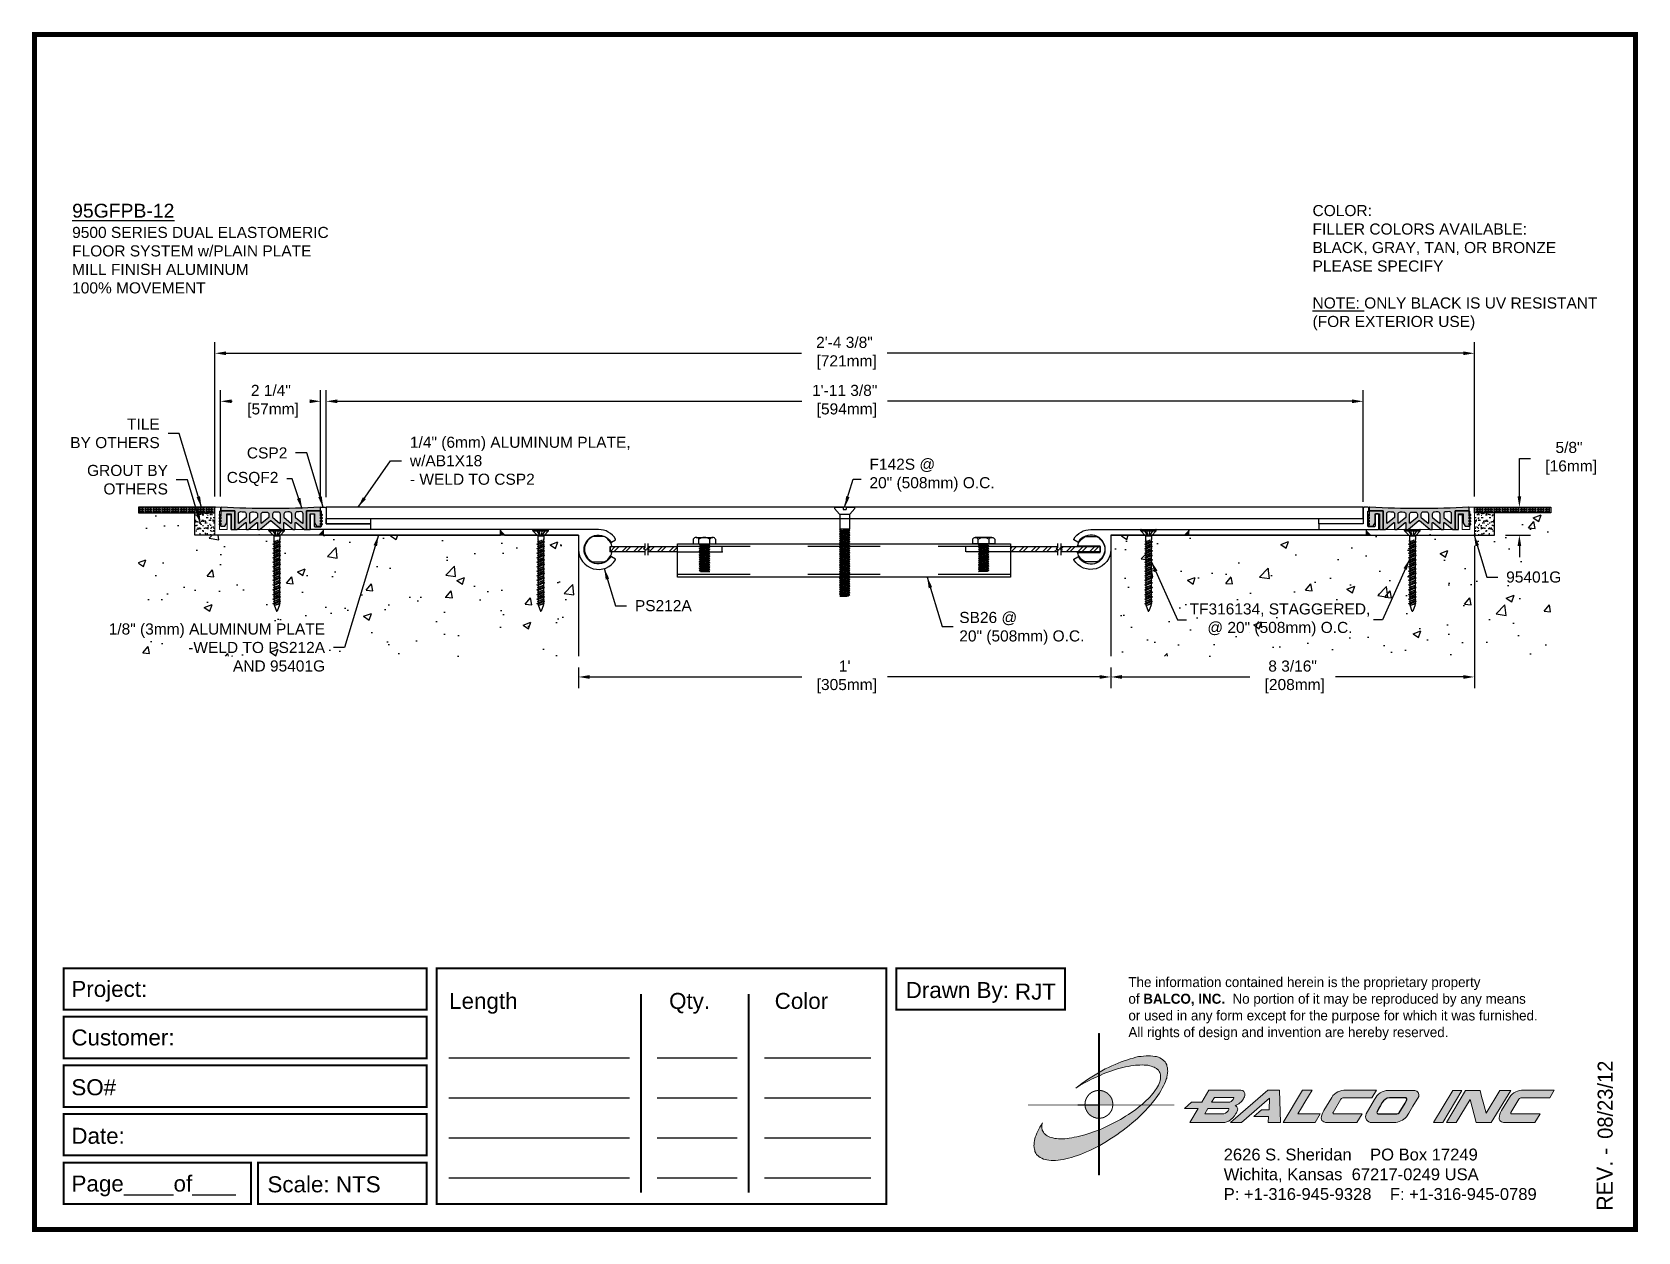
# Paper-space layout 'Layout1' of a CAD drawing. Header units: inches. Extents: x 0 to 10, y 0 to 7.5.
# The model-space entities are those that its viewports show. They can reach past a viewport. Long polylines and large blocks are cut down to what shows.
import ezdxf

# ---------------------------------------------------------------- set-up
doc = ezdxf.new("R2010")
doc.units = ezdxf.units.IN
doc.header["$MEASUREMENT"] = 0
doc.linetypes.add('DASHED', pattern=[0.75, 0.5, -0.25])
doc.linetypes.add('HIDDEN2', pattern=[0.1875, 0.125, -0.0625])
for name, color, linetype in [('anchors', 4, 'Continuous'), ('Border', 7, 'Continuous'), ('conditions', 1, 'Continuous'), ('dimensions', 3, 'Continuous'), ('FILLER', 2, 'Continuous'), ('METALS', 7, 'Continuous'), ('Text', 2, 'Continuous')]:
    doc.layers.add(name, color=color, linetype=linetype)
doc.styles.add('ARIAL', font='arial.ttf')
doc.styles.add('Copyright', font='ERASDEMI.TTF')
doc.dimstyles.new('Arial', dxfattribs={"dimtxt": 0.25, "dimasz": 0.25, "dimexe": 0.25, "dimexo": 0.25, "dimgap": 0.25, "dimtad": 0, "dimtih": 1, "dimtoh": 1, "dimdec": 4, "dimzin": 0, "dimdsep": 46, "dimlunit": 4, "dimtxsty": 'ARIAL', "dimcen": 0.09, "dimadec": 0, "dimazin": 0, "dimtfac": 1, "dimtdec": 4, "dimtofl": 0, "dimtmove": 0, "dimatfit": 3, "dimfxl": 0, "dimfrac": 2, "dimtolj": 1, "dimtzin": 0, "dimarcsym": 0})

psp = doc.layouts.get("Layout1")

# ---------------------------------------------------------------- texts
at = {"insert": (6.828, 1.576), "char_height": 0.0625, "width": 50.295, "attachment_point": 1, "style": 'Copyright'}
psp.add_mtext('The information contained herein is the proprietary property\\Pof {\\fEras Bold ITC|b0|i0|c0|p34;BALCO, INC.}  No portion of it may be reproduced by any means\\Por used in any form except for the purpose for which it was furnished.\\PAll rights of design and invention are hereby reserved.', dxfattribs=at)
at = {"layer": 'Border', "insert": (7.423, 0.505), "char_height": 0.074, "width": 2.3438, "attachment_point": 1, "style": 'ARIAL'}
psp.add_mtext('2626 S. Sheridan    PO Box 17249\\PWichita, Kansas  67217-0249 USA \\PP: +1-316-945-9328    F: +1-316-945-0789', dxfattribs=at)

msp = doc.modelspace()

# ---------------------------------------------------------------- texts
at = {"layer": 'Text', "char_height": 0.25, "attachment_point": 1, "style": 'ARIAL'}
for s, insert, width in [('{\\H1.25x;\\L95GFPB-12\\P}9500 SERIES DUAL ELASTOMERIC\\PFLOOR SYSTEM w/PLAIN PLATE\\PMILL FINISH ALUMINUM\\P100% MOVEMENT', (-8.41967, 8.87155), 7.03125), ('COLOR:{\\L                           }   \\~\\PFILLER COLORS AVAILABLE:\\PBLACK, GRAY, TAN, OR BRONZE\\PPLEASE SPECIFY\\~\\P\\P{\\LNOTE:} ONLY BLACK IS UV RESISTANT\\P(FOR EXTERIOR USE) ', (19.54064, 8.84351), 8.03125)]:
    msp.add_mtext(s, dxfattribs=dict(at, insert=insert, width=width))
at = {"layer": 'Text', "char_height": 0.25, "style": 'ARIAL'}
for s, insert, attachment_point in [('TILE\\PBY OTHERS', (-6.44525, 3.69366), 6), ('1/4" (6mm) ALUMINUM PLATE,\\Pw/AB1X18\\P- WELD TO CSP2', (-0.80578, 3.07621), 4), ('CSP2', (-3.56905, 3.25255), 6), ('GROUT BY\\POTHERS', (-6.25984, 2.64907), 6), ('F142S @\\P20" (508mm) O.C.', (9.55305, 2.75377), 4), ('CSQF2', (-3.771, 2.66706), 6), ('\\A1;95401G', (23.90581, 0.45455), 4), ('PS212A', (4.26584, -0.19068), 4), ('SB26 @\\P20" (508mm) O.C.', (11.57738, -0.70121), 4), ('1/8" (3mm) ALUMINUM PLATE\\P-WELD TO PS212A\\PAND 95401G', (-2.71806, -1.13402), 6)]:
    msp.add_mtext(s, dxfattribs=dict(at, insert=insert, attachment_point=attachment_point))
at = {"layer": 'Text', "insert": (18.80587, -0.50934), "char_height": 0.18, "attachment_point": 5}
msp.add_mtext('{\\fArial|b0|i0|c0|p34;\\H1.3889x;TF316134, STAGGERED,\\P@ 20" (508mm) \\H0.99999x;O.C.}', dxfattribs=at)

# ---------------------------------------------------------------- blocks, each defined once
blk = doc.blocks.new('ACADlogo')
h = blk.add_hatch(color=256)
h.paths.add_polyline_path([(-3.346, 1.223), (-3.351, 1.223), (-3.351, 0.979), (-3.346, 0.982)])
h.paths.add_polyline_path([(-3.346, 0.961), (-3.351, 0.959), (-3.351, 0.868), (-3.346, 0.868)])
h.paths.add_polyline_path([(-3.346, 0.777), (-3.351, 0.777), (-3.351, 0.699), (-3.351, 0.695), (-3.35, 0.695), (-3.346, 0.695)])
h.paths.add_polyline_path([(-3.346, 0.864), (-3.346, 0.868), (-3.35, 0.868), (-3.351, 0.868), (-3.351, 0.777), (-3.346, 0.777), (-3.346, 0.778), (-3.348, 0.778)])
h.paths.add_polyline_path([(-3.346, 0.524), (-3.351, 0.521), (-3.351, 0.342), (-3.346, 0.342)])
h.paths.add_polyline_path([(-3.346, 0.695), (-3.351, 0.695), (-3.351, 0.621), (-3.346, 0.623)])
h.paths.add_polyline_path([(-3.346, 0.623), (-3.351, 0.621), (-3.351, 0.521), (-3.346, 0.524)])
h.paths.add_polyline_path([(-3.346, 0.982), (-3.351, 0.979), (-3.351, 0.959), (-3.346, 0.961)])
h = blk.add_hatch(color=175)
h.paths.add_polyline_path([(-3.518, 0.573), (-3.534, 0.571), (-3.548, 0.569), (-3.562, 0.567), (-3.576, 0.567), (-3.589, 0.566), (-3.602, 0.567), (-3.614, 0.568), (-3.625, 0.569), (-3.636, 0.572), (-3.646, 0.574), (-3.656, 0.577), (-3.664, 0.581), (-3.673, 0.585), (-3.679, 0.589), (-3.685, 0.595), (-3.688, 0.598), (-3.691, 0.6), (-3.695, 0.607), (-3.699, 0.614), (-3.703, 0.621), (-3.704, 0.626), (-3.705, 0.631), (-3.706, 0.637), (-3.706, 0.642), (-3.705, 0.648), (-3.705, 0.653), (-3.703, 0.659), (-3.702, 0.665), (-3.71, 0.652), (-3.717, 0.639), (-3.725, 0.626), (-3.731, 0.613), (-3.737, 0.601), (-3.741, 0.589), (-3.746, 0.577), (-3.749, 0.566), (-3.751, 0.555), (-3.753, 0.544), (-3.754, 0.538), (-3.754, 0.533), (-3.755, 0.523), (-3.754, 0.513), (-3.753, 0.508), (-3.752, 0.503), (-3.75, 0.494), (-3.748, 0.486), (-3.743, 0.477), (-3.74, 0.473), (-3.738, 0.469), (-3.734, 0.465), (-3.73, 0.461), (-3.723, 0.455), (-3.715, 0.449), (-3.706, 0.445), (-3.695, 0.44), (-3.685, 0.437), (-3.674, 0.434), (-3.661, 0.432), (-3.648, 0.431), (-3.634, 0.431), (-3.62, 0.431), (-3.604, 0.433), (-3.588, 0.435), (-3.572, 0.438), (-3.556, 0.441), (-3.538, 0.445), (-3.52, 0.449), (-3.503, 0.456), (-3.483, 0.461), (-3.464, 0.469), (-3.445, 0.477), (-3.426, 0.485), (-3.406, 0.494), (-3.385, 0.503), (-3.364, 0.514), (-3.351, 0.521), (-3.351, 0.621), (-3.364, 0.616), (-3.382, 0.609), (-3.4, 0.603), (-3.418, 0.598), (-3.436, 0.592), (-3.453, 0.587), (-3.47, 0.583), (-3.486, 0.579), (-3.503, 0.576)])
h.paths.add_polyline_path([(-3.215, 0.687), (-3.251, 0.667), (-3.289, 0.649), (-3.327, 0.631), (-3.345, 0.623), (-3.346, 0.623), (-3.346, 0.524), (-3.343, 0.525), (-3.323, 0.537), (-3.302, 0.549), (-3.28, 0.563), (-3.259, 0.577), (-3.238, 0.59), (-3.218, 0.605), (-3.198, 0.62), (-3.179, 0.635), (-3.16, 0.65), (-3.141, 0.665), (-3.123, 0.681), (-3.106, 0.696), (-3.089, 0.712), (-3.074, 0.727), (-3.058, 0.743), (-3.043, 0.759), (-3.03, 0.775), (-3.028, 0.777), (-3.085, 0.777), (-3.091, 0.772), (-3.105, 0.761), (-3.118, 0.75), (-3.134, 0.739), (-3.149, 0.729), (-3.165, 0.718), (-3.182, 0.707), (-3.198, 0.697)])
h.paths.add_polyline_path([(-2.921, 1.009), (-2.922, 1.015), (-2.924, 1.02), (-2.926, 1.029), (-2.931, 1.038), (-2.934, 1.043), (-2.936, 1.047), (-2.94, 1.05), (-2.943, 1.054), (-2.951, 1.06), (-2.959, 1.066), (-2.968, 1.071), (-2.978, 1.075), (-2.989, 1.079), (-3, 1.081), (-3.013, 1.083), (-3.026, 1.084), (-3.04, 1.084), (-3.054, 1.084), (-3.07, 1.083), (-3.085, 1.081), (-3.102, 1.079), (-3.118, 1.075), (-3.136, 1.07), (-3.153, 1.066), (-3.171, 1.06), (-3.191, 1.054), (-3.21, 1.047), (-3.229, 1.039), (-3.248, 1.031), (-3.268, 1.022), (-3.289, 1.012), (-3.31, 1.002), (-3.33, 0.991), (-3.346, 0.982), (-3.346, 0.961), (-3.342, 0.962), (-3.323, 0.971), (-3.305, 0.978), (-3.287, 0.984), (-3.268, 0.991), (-3.251, 0.996), (-3.234, 1.002), (-3.216, 1.007), (-3.199, 1.011), (-3.182, 1.015), (-3.167, 1.018), (-3.15, 1.021), (-3.136, 1.023), (-3.121, 1.025), (-3.107, 1.026), (-3.093, 1.026), (-3.079, 1.027), (-3.067, 1.026), (-3.054, 1.026), (-3.043, 1.025), (-3.032, 1.022), (-3.022, 1.02), (-3.013, 1.016), (-3.004, 1.013), (-2.997, 1.009), (-2.989, 1.005), (-2.983, 0.999), (-2.98, 0.996), (-2.978, 0.994), (-2.973, 0.987), (-2.969, 0.981), (-2.967, 0.973), (-2.965, 0.965), (-2.964, 0.957), (-2.964, 0.949), (-2.964, 0.944), (-2.965, 0.94), (-2.967, 0.93), (-2.969, 0.921), (-2.973, 0.911), (-2.978, 0.901), (-2.983, 0.891), (-2.989, 0.881), (-2.996, 0.871), (-3.004, 0.86), (-3.012, 0.849), (-3.021, 0.838), (-3.032, 0.827), (-3.042, 0.816), (-3.053, 0.805), (-3.065, 0.794), (-3.077, 0.783), (-3.085, 0.777), (-3.028, 0.777), (-3.016, 0.791), (-3.004, 0.806), (-2.992, 0.822), (-2.981, 0.837), (-2.971, 0.852), (-2.962, 0.866), (-2.954, 0.882), (-2.946, 0.896), (-2.939, 0.91), (-2.934, 0.924), (-2.929, 0.938), (-2.926, 0.944), (-2.925, 0.951), (-2.922, 0.963), (-2.92, 0.975), (-2.92, 0.982), (-2.919, 0.987), (-2.92, 0.999), (-2.92, 1.005)])
h.paths.add_polyline_path([(-3.372, 0.966), (-3.393, 0.953), (-3.415, 0.94), (-3.435, 0.925), (-3.455, 0.911), (-3.475, 0.897), (-3.494, 0.882), (-3.468, 0.898), (-3.439, 0.915), (-3.41, 0.93), (-3.396, 0.938), (-3.38, 0.945), (-3.351, 0.959), (-3.351, 0.979)])
h = blk.add_hatch(color=256)
h.paths.add_polyline_path([(-3.268, 0.814), (-3.27, 0.819), (-3.273, 0.824), (-3.276, 0.828), (-3.279, 0.833), (-3.282, 0.837), (-3.286, 0.841), (-3.29, 0.845), (-3.294, 0.849), (-3.298, 0.852), (-3.303, 0.855), (-3.308, 0.858), (-3.313, 0.86), (-3.318, 0.863), (-3.323, 0.864), (-3.328, 0.866), (-3.334, 0.867), (-3.339, 0.868), (-3.345, 0.868), (-3.346, 0.868), (-3.346, 0.777), (-3.335, 0.777), (-3.262, 0.777), (-3.262, 0.781), (-3.262, 0.787), (-3.263, 0.792), (-3.264, 0.798), (-3.265, 0.803), (-3.266, 0.808)])
h.paths.add_polyline_path([(-3.351, 0.777), (-3.436, 0.777), (-3.435, 0.773), (-3.435, 0.768), (-3.434, 0.762), (-3.432, 0.757), (-3.431, 0.752), (-3.428, 0.747), (-3.426, 0.742), (-3.423, 0.737), (-3.42, 0.732), (-3.417, 0.728), (-3.414, 0.723), (-3.41, 0.719), (-3.406, 0.716), (-3.401, 0.712), (-3.397, 0.709), (-3.392, 0.706), (-3.387, 0.704), (-3.382, 0.701), (-3.377, 0.699), (-3.372, 0.698), (-3.367, 0.696), (-3.361, 0.695), (-3.356, 0.695), (-3.351, 0.695)])
h.paths.add_polyline_path([(-3.346, 0.868), (-3.35, 0.868), (-3.351, 0.868), (-3.351, 0.777), (-3.346, 0.777)])
h = blk.add_hatch(color=256)
h.paths.add_polyline_path([(-2.438, 0.844, 0.412988), (-2.461, 0.869), (-2.663, 0.869), (-2.707, 0.794), (-2.771, 0.794), (-2.815, 0.755), (-2.73, 0.755), (-2.781, 0.668), (-2.563, 0.668, 0.107996), (-2.538, 0.677, 0.108939), (-2.494, 0.724, 0.080345), (-2.483, 0.745, 0.419497), (-2.499, 0.773, 0.149928), (-2.447, 0.815, 0.134283)])
h.paths.add_polyline_path([(-2.507, 0.821, -0.209012), (-2.532, 0.794), (-2.538, 0.794), (-2.646, 0.794), (-2.627, 0.825), (-2.51, 0.825, -0.56619)], flags=16)
h.paths.add_polyline_path([(-2.538, 0.75, -0.241309), (-2.569, 0.722), (-2.688, 0.722), (-2.669, 0.755), (-2.541, 0.755, -0.56619)], flags=16)
for points in [[(-2.285, 0.819), (-2.287, 0.748), (-2.335, 0.748), (-2.383, 0.705), (-2.29, 0.705), (-2.292, 0.668), (-2.215, 0.668), (-2.221, 0.869), (-2.295, 0.869), (-2.527, 0.668), (-2.458, 0.668)], [(-2.018, 0.869), (-2.079, 0.869), (-2.198, 0.668), (-2, 0.668), (-1.968, 0.722), (-2.107, 0.722), (-2.085, 0.759), (-2.064, 0.794)], [(-1.617, 0.869), (-1.807, 0.869, 0.270182), (-1.896, 0.825), (-1.946, 0.742, 0.109019), (-1.961, 0.695, 0.340665), (-1.945, 0.672, 0.129907), (-1.923, 0.668), (-1.738, 0.668), (-1.706, 0.722), (-1.878, 0.722), (-1.882, 0.722, -0.601242), (-1.887, 0.731), (-1.838, 0.813, -0.253048), (-1.821, 0.823), (-1.645, 0.823)], [(-1.083, 0.867), (-1.14, 0.867), (-1.261, 0.667), (-1.26, 0.667), (-1.202, 0.667)], [(-0.96, 0.83), (-0.969, 0.867), (-1.061, 0.867), (-1.179, 0.667), (-1.12, 0.667), (-1.031, 0.812), (-0.995, 0.667), (-0.9, 0.667), (-0.778, 0.867), (-0.846, 0.867), (-0.931, 0.727), (-0.951, 0.795)], [(-0.507, 0.869), (-0.697, 0.869, 0.270182), (-0.786, 0.825), (-0.836, 0.742, 0.109019), (-0.85, 0.695, 0.340665), (-0.835, 0.672, 0.129907), (-0.812, 0.668), (-0.628, 0.668), (-0.595, 0.722), (-0.768, 0.722), (-0.772, 0.722, -0.601242), (-0.777, 0.731), (-0.728, 0.813, -0.253048), (-0.71, 0.823), (-0.534, 0.823)], [(-3.346, 0.623), (-3.351, 0.621), (-3.351, 0.521), (-3.346, 0.524)]]:
    blk.add_hatch(color=256).paths.add_polyline_path(points)
h = blk.add_hatch(color=256)
h.paths.add_polyline_path([(-1.377, 0.868), (-1.383, 0.868), (-1.383, 0.868), (-1.44, 0.868), (-1.492, 0.868), (-1.541, 0.868, 0.297712), (-1.628, 0.811), (-1.68, 0.723, 0.585116), (-1.646, 0.668), (-1.506, 0.668, 0.210586), (-1.429, 0.703), (-1.415, 0.726), (-1.389, 0.769), (-1.352, 0.831, 0.4352)])
h.paths.add_polyline_path([(-1.437, 0.823, -0.603783), (-1.428, 0.805), (-1.431, 0.801), (-1.434, 0.796), (-1.438, 0.789), (-1.474, 0.728, -0.229001), (-1.489, 0.722), (-1.494, 0.722), (-1.501, 0.722), (-1.597, 0.722), (-1.604, 0.722, -0.492401), (-1.613, 0.734), (-1.601, 0.757), (-1.591, 0.775), (-1.582, 0.791, -0.238368), (-1.535, 0.823)], flags=16)
for q in [(-3.48, 0.777), (-3.351, 0.642)]:
    blk.add_line((-3.351, 0.777), q)
at = {"color": 7, "lineweight": 0}
for points in [[(-3.351, 1.223), (-3.346, 1.223), (-3.346, 0.342), (-3.351, 0.342), (-3.351, 1.223)], [(-2.292, 0.668), (-2.215, 0.668), (-2.221, 0.869), (-2.295, 0.869), (-2.527, 0.668), (-2.458, 0.668), (-2.285, 0.819), (-2.287, 0.748), (-2.286, 0.748), (-2.335, 0.748), (-2.383, 0.705), (-2.29, 0.705), (-2.292, 0.668), (-2.292, 0.668)], [(-2.198, 0.668), (-2.079, 0.869), (-2.018, 0.869), (-2.064, 0.794), (-2.085, 0.759), (-2.107, 0.722), (-1.968, 0.722), (-2, 0.668), (-2.198, 0.668), (-2.198, 0.668)], [(-1.383, 0.868), (-1.383, 0.868)], [(-1.261, 0.667), (-1.14, 0.867), (-1.083, 0.867), (-1.202, 0.667), (-1.26, 0.667), (-1.261, 0.667), (-1.261, 0.667)], [(-0.9, 0.667), (-0.995, 0.667), (-1.031, 0.812), (-1.12, 0.667), (-1.179, 0.667), (-1.061, 0.867), (-0.969, 0.867), (-0.96, 0.83), (-0.951, 0.795), (-0.931, 0.727), (-0.846, 0.867), (-0.778, 0.867), (-0.9, 0.667), (-0.9, 0.667)]]:
    blk.add_lwpolyline(points, dxfattribs=at)
at = {"color": 175, "lineweight": 0}
blk.add_lwpolyline([(-2.926, 1.029), (-2.924, 1.02), (-2.922, 1.015), (-2.921, 1.009), (-2.92, 1.005), (-2.92, 0.999), (-2.919, 0.987), (-2.92, 0.982), (-2.92, 0.975), (-2.922, 0.963), (-2.925, 0.951), (-2.926, 0.944), (-2.929, 0.938), (-2.934, 0.924), (-2.939, 0.91), (-2.946, 0.896), (-2.954, 0.882), (-2.962, 0.866), (-2.971, 0.852), (-2.981, 0.837), (-2.992, 0.822), (-3.004, 0.806), (-3.016, 0.791), (-3.03, 0.775), (-3.043, 0.759), (-3.058, 0.743), (-3.074, 0.727), (-3.089, 0.712), (-3.106, 0.696), (-3.123, 0.681), (-3.141, 0.665), (-3.16, 0.65), (-3.179, 0.635), (-3.198, 0.62), (-3.218, 0.605), (-3.238, 0.59), (-3.259, 0.577), (-3.28, 0.563), (-3.302, 0.549), (-3.323, 0.537), (-3.343, 0.525), (-3.364, 0.514), (-3.385, 0.503), (-3.406, 0.494), (-3.426, 0.485), (-3.445, 0.477), (-3.464, 0.469), (-3.483, 0.461), (-3.503, 0.456), (-3.52, 0.449), (-3.538, 0.445), (-3.556, 0.441), (-3.572, 0.438), (-3.588, 0.435), (-3.604, 0.433), (-3.62, 0.431), (-3.634, 0.431), (-3.648, 0.431), (-3.661, 0.432), (-3.674, 0.434), (-3.685, 0.437), (-3.695, 0.44), (-3.706, 0.445), (-3.715, 0.449), (-3.723, 0.455), (-3.73, 0.461), (-3.734, 0.465), (-3.738, 0.469), (-3.74, 0.473), (-3.743, 0.477), (-3.748, 0.486), (-3.75, 0.494), (-3.752, 0.503), (-3.753, 0.508), (-3.754, 0.513), (-3.755, 0.523), (-3.754, 0.533), (-3.754, 0.538), (-3.753, 0.544), (-3.751, 0.555), (-3.749, 0.566), (-3.746, 0.577), (-3.741, 0.589), (-3.737, 0.601), (-3.731, 0.613), (-3.725, 0.626), (-3.717, 0.639), (-3.71, 0.652), (-3.702, 0.665), (-3.703, 0.659), (-3.705, 0.653), (-3.705, 0.648), (-3.706, 0.642), (-3.706, 0.637), (-3.705, 0.631), (-3.704, 0.626), (-3.703, 0.621), (-3.699, 0.614), (-3.695, 0.607), (-3.691, 0.6), (-3.688, 0.598), (-3.685, 0.595), (-3.679, 0.589), (-3.673, 0.585), (-3.664, 0.581), (-3.656, 0.577), (-3.646, 0.574), (-3.636, 0.572), (-3.625, 0.569), (-3.614, 0.568), (-3.602, 0.567), (-3.589, 0.566), (-3.576, 0.567), (-3.562, 0.567), (-3.548, 0.569), (-3.534, 0.571), (-3.518, 0.573), (-3.503, 0.576), (-3.486, 0.579), (-3.47, 0.583), (-3.453, 0.587), (-3.436, 0.592), (-3.418, 0.598), (-3.4, 0.603), (-3.382, 0.609), (-3.364, 0.616), (-3.345, 0.623), (-3.327, 0.631), (-3.289, 0.649), (-3.251, 0.667), (-3.215, 0.687), (-3.198, 0.697), (-3.182, 0.707), (-3.165, 0.718), (-3.149, 0.729), (-3.134, 0.739), (-3.118, 0.75), (-3.105, 0.761), (-3.091, 0.772), (-3.077, 0.783), (-3.065, 0.794), (-3.053, 0.805), (-3.042, 0.816), (-3.032, 0.827), (-3.021, 0.838), (-3.012, 0.849), (-3.004, 0.86), (-2.996, 0.871), (-2.989, 0.881), (-2.983, 0.891), (-2.978, 0.901), (-2.973, 0.911), (-2.969, 0.921), (-2.967, 0.93), (-2.965, 0.94), (-2.964, 0.944), (-2.964, 0.949), (-2.964, 0.957), (-2.965, 0.965), (-2.967, 0.973), (-2.969, 0.981), (-2.973, 0.987), (-2.978, 0.994), (-2.98, 0.996), (-2.983, 0.999), (-2.989, 1.005), (-2.997, 1.009), (-3.004, 1.013), (-3.013, 1.016), (-3.022, 1.02), (-3.032, 1.022), (-3.043, 1.025), (-3.054, 1.026), (-3.067, 1.026), (-3.079, 1.027), (-3.093, 1.026), (-3.107, 1.026), (-3.121, 1.025), (-3.136, 1.023), (-3.15, 1.021), (-3.167, 1.018), (-3.182, 1.015), (-3.199, 1.011), (-3.216, 1.007), (-3.234, 1.002), (-3.251, 0.996), (-3.268, 0.991), (-3.287, 0.984), (-3.305, 0.978), (-3.323, 0.971), (-3.342, 0.962), (-3.38, 0.945), (-3.396, 0.938), (-3.41, 0.93), (-3.439, 0.915), (-3.468, 0.898), (-3.494, 0.882), (-3.475, 0.897), (-3.455, 0.911), (-3.435, 0.925), (-3.415, 0.94), (-3.393, 0.953), (-3.372, 0.966), (-3.351, 0.979), (-3.33, 0.991), (-3.31, 1.002), (-3.289, 1.012), (-3.268, 1.022), (-3.248, 1.031), (-3.229, 1.039), (-3.21, 1.047), (-3.191, 1.054), (-3.171, 1.06), (-3.153, 1.066), (-3.136, 1.07), (-3.118, 1.075), (-3.102, 1.079), (-3.085, 1.081), (-3.07, 1.083), (-3.054, 1.084), (-3.04, 1.084), (-3.026, 1.084), (-3.013, 1.083), (-3, 1.081), (-2.989, 1.079), (-2.978, 1.075), (-2.968, 1.071), (-2.959, 1.066), (-2.951, 1.06), (-2.943, 1.054), (-2.94, 1.05), (-2.936, 1.047), (-2.934, 1.043), (-2.931, 1.038), (-2.926, 1.029), (-2.926, 1.029)], dxfattribs=at)
at = {"color": 7, "lineweight": 0, "const_width": 0.0064}
blk.add_lwpolyline([(-3.262, 0.781), (-3.262, 0.787), (-3.263, 0.792), (-3.264, 0.798), (-3.265, 0.803), (-3.266, 0.808), (-3.268, 0.814), (-3.27, 0.819), (-3.273, 0.824), (-3.276, 0.828), (-3.279, 0.833), (-3.282, 0.837), (-3.286, 0.841), (-3.29, 0.845), (-3.294, 0.849), (-3.298, 0.852), (-3.303, 0.855), (-3.308, 0.858), (-3.313, 0.86), (-3.318, 0.863), (-3.323, 0.864), (-3.328, 0.866), (-3.334, 0.867), (-3.339, 0.868), (-3.345, 0.868), (-3.35, 0.868), (-3.356, 0.868), (-3.361, 0.867), (-3.367, 0.866), (-3.372, 0.865), (-3.377, 0.863), (-3.382, 0.862), (-3.387, 0.859), (-3.392, 0.857), (-3.397, 0.854), (-3.401, 0.851), (-3.406, 0.847), (-3.41, 0.843), (-3.414, 0.839), (-3.417, 0.835), (-3.42, 0.831), (-3.423, 0.826), (-3.426, 0.821), (-3.428, 0.816), (-3.431, 0.811), (-3.432, 0.806), (-3.434, 0.801), (-3.435, 0.795), (-3.435, 0.79), (-3.436, 0.784), (-3.436, 0.779), (-3.435, 0.773), (-3.435, 0.768), (-3.434, 0.762), (-3.432, 0.757), (-3.431, 0.752), (-3.428, 0.747), (-3.426, 0.742), (-3.423, 0.737), (-3.42, 0.732), (-3.417, 0.728), (-3.414, 0.723), (-3.41, 0.719), (-3.406, 0.716), (-3.401, 0.712), (-3.397, 0.709), (-3.392, 0.706), (-3.387, 0.704), (-3.382, 0.701), (-3.377, 0.699), (-3.372, 0.698), (-3.367, 0.696), (-3.361, 0.695), (-3.356, 0.695), (-3.35, 0.695), (-3.345, 0.695), (-3.339, 0.695), (-3.334, 0.696), (-3.328, 0.697), (-3.323, 0.698), (-3.318, 0.7), (-3.313, 0.702), (-3.308, 0.705), (-3.303, 0.708), (-3.298, 0.711), (-3.294, 0.714), (-3.29, 0.718), (-3.286, 0.721), (-3.282, 0.726), (-3.279, 0.73), (-3.276, 0.734), (-3.273, 0.739), (-3.27, 0.744), (-3.268, 0.749), (-3.266, 0.754), (-3.265, 0.76), (-3.264, 0.765), (-3.263, 0.77), (-3.262, 0.776), (-3.262, 0.781)], dxfattribs=at)
at = {"color": 7, "lineweight": 0}
for points in [[(-2.447, 0.815, 0.130368), (-2.438, 0.843, 0.448367), (-2.463, 0.869), (-2.663, 0.869), (-2.707, 0.794), (-2.771, 0.794), (-2.815, 0.755), (-2.73, 0.755), (-2.781, 0.668), (-2.563, 0.668, 0.107996), (-2.538, 0.677, 0.108939), (-2.494, 0.724, 0.077395), (-2.484, 0.744, 0.430878), (-2.499, 0.773, 0.149928)], [(-2.507, 0.821, -0.209012), (-2.532, 0.794), (-2.538, 0.794), (-2.646, 0.794), (-2.627, 0.825), (-2.512, 0.825), (-2.509, 0.825, -0.531288)], [(-1.838, 0.813), (-1.887, 0.731, 0.587385), (-1.882, 0.722), (-1.878, 0.722), (-1.706, 0.722), (-1.738, 0.668), (-1.923, 0.668, -0.129907), (-1.945, 0.672, -0.349839), (-1.961, 0.696, -0.107341), (-1.946, 0.742), (-1.896, 0.825, -0.270182), (-1.807, 0.869), (-1.617, 0.869), (-1.645, 0.823), (-1.821, 0.823, 0.252436)], [(-1.68, 0.723, 0.585116), (-1.646, 0.668), (-1.506, 0.668, 0.210586), (-1.429, 0.703), (-1.415, 0.726), (-1.389, 0.769), (-1.352, 0.831, 0.4352), (-1.377, 0.868), (-1.383, 0.868), (-1.383, 0.868), (-1.44, 0.868), (-1.492, 0.868), (-1.541, 0.868, 0.297712), (-1.628, 0.811)], [(-0.728, 0.813), (-0.777, 0.731, 0.587385), (-0.772, 0.722), (-0.768, 0.722), (-0.595, 0.722), (-0.628, 0.668), (-0.812, 0.668, -0.129907), (-0.835, 0.672, -0.349839), (-0.85, 0.696, -0.107341), (-0.836, 0.742), (-0.786, 0.825, -0.270182), (-0.697, 0.869), (-0.507, 0.869), (-0.534, 0.823), (-0.71, 0.823, 0.252436)], [(-2.569, 0.722), (-2.688, 0.722), (-2.669, 0.755), (-2.543, 0.755), (-2.54, 0.755, -0.531288), (-2.538, 0.75, -0.241309)]]:
    blk.add_lwpolyline(points, format="xyb", close=True, dxfattribs=at)
blk.add_lwpolyline([(-1.437, 0.823), (-1.535, 0.823, 0.238368), (-1.582, 0.791), (-1.591, 0.775), (-1.601, 0.757), (-1.613, 0.734, 0.490298), (-1.604, 0.722), (-1.597, 0.722), (-1.501, 0.722), (-1.494, 0.722), (-1.489, 0.722, 0.229001), (-1.474, 0.728), (-1.438, 0.789), (-1.434, 0.796), (-1.431, 0.801), (-1.428, 0.805, 0.603783)], format="xyb", close=True)
blk.add_lwpolyline([(-2.879, 0.777, 0.00455, 0.00455, 0), (-3.791, 0.777, 0.00183, 0.00183, 0), (-3.791, 0.777, 0.00183, 0.00183, 0)], format="xyseb", dxfattribs=at)
blk = doc.blocks.new('Quantity Data')
at = {"layer": 'Border', "color": 253}
for p, q in [((2.755, 1.254), (3.881, 1.254)), ((4.054, 1.254), (4.553, 1.254)), ((4.725, 1.254), (5.389, 1.254)), ((2.755, 1.004), (3.881, 1.004)), ((4.054, 1.004), (4.553, 1.004)), ((4.725, 1.004), (5.389, 1.004)), ((2.755, 0.754), (3.881, 0.754)), ((4.054, 0.754), (4.553, 0.754)), ((4.725, 0.754), (5.389, 0.754)), ((2.755, 0.504), (3.881, 0.504)), ((4.054, 0.504), (4.553, 0.504)), ((4.725, 0.504), (5.389, 0.504))]:
    blk.add_line(p, q, dxfattribs=at)
at = {"layer": 'Border', "const_width": 0.0125}
blk.add_lwpolyline([(5.485, 0.341), (2.678, 0.341), (2.678, 1.813), (5.485, 1.813)], close=True, dxfattribs=at)
for points in [[(3.953, 1.653), (3.953, 0.412)], [(4.625, 1.653), (4.625, 0.412)]]:
    blk.add_lwpolyline(points, dxfattribs=at)
at = {"layer": 'Border', "style": 'ARIAL'}
for s, p in [('Length', (2.756, 1.559)), ('Qty.', (4.129, 1.559)), ('Color', (4.788, 1.559))]:
    blk.add_text(s, height=0.1, dxfattribs=at).set_placement(p)
blk = doc.blocks.new('Drawn By')
at = {"layer": 'Border', "const_width": 0.0125}
blk.add_lwpolyline([(5.38, 1.813), (6.432, 1.813), (6.432, 1.554), (5.38, 1.554)], close=True, dxfattribs=at)
at = {"layer": 'Border', "style": 'ARIAL'}
blk.add_text('Drawn By: ', height=0.1, dxfattribs=at).set_placement((5.438, 1.627))
blk.add_attdef('XXX', (6.12, 1.617), '', height=0.1, dxfattribs=at)
blk = doc.blocks.new('Project Info')
at = {"layer": 'Border', "const_width": 0.0125}
for points in [[(0.182, 1.813), (2.448, 1.813), (2.448, 1.554), (0.182, 1.554)], [(0.182, 1.51), (2.448, 1.51), (2.448, 1.251), (0.182, 1.251)], [(0.182, 1.207), (2.448, 1.207), (2.448, 0.947), (0.182, 0.947)], [(0.182, 0.904), (2.448, 0.904), (2.448, 0.644), (0.182, 0.644)], [(0.182, 0.6), (1.352, 0.6), (1.352, 0.341), (0.182, 0.341)], [(1.396, 0.6), (2.448, 0.6), (2.448, 0.341), (1.396, 0.341)]]:
    blk.add_lwpolyline(points, close=True, dxfattribs=at)
at = {"layer": 'Border', "style": 'ARIAL'}
for s, p in [('Project:', (0.23, 1.634)), ('Customer:', (0.23, 1.331)), ('SO#', (0.23, 1.02)), ('Date:', (0.23, 0.717)), ('Page%%u        %%uof%%u       ', (0.231, 0.419)), ('Scale: NTS', (1.454, 0.414))]:
    blk.add_text(s, height=0.1, dxfattribs=at).set_placement(p)
blk = doc.blocks.new('REV')
at = {"style": 'Copyright'}
blk.add_text('REV. -', height=0.1, rotation=90, dxfattribs=at).set_placement((-0.142, 0.117))
at = {"style": 'Copyright', "flags": 4}
blk.add_attdef('REVISIONDATE', (-0.142, 0.566), '', height=0.0938, rotation=90, dxfattribs=at)
blk = doc.blocks.new('*D0')
at = {"layer": 'DEFPOINTS', "color": 0}
for p in [(20.681, 4.418), (-2.694, 2.008), (20.681, 1.903)]:
    blk.add_point(p, dxfattribs=at)
at = {"layer": 'dimensions', "color": 0, "lineweight": -2}
for p, q in [((-2.694, 2.258), (-2.694, 4.668)), ((-2.444, 4.418), (8.027, 4.418)), ((20.431, 4.418), (9.96, 4.418)), ((20.681, 2.153), (20.681, 4.668))]:
    blk.add_line(p, q, dxfattribs=at)
at = {"layer": 'dimensions', "color": 0}
for points in [[(-2.444, 4.46), (-2.444, 4.376), (-2.694, 4.418)], [(20.431, 4.46), (20.431, 4.376), (20.681, 4.418)]]:
    blk.add_solid(points, dxfattribs=at)
at = {"layer": 'dimensions', "color": 0, "insert": (8.994, 4.418), "char_height": 0.25, "attachment_point": 5, "style": 'ARIAL'}
blk.add_mtext('\\A1;1\'-11 3/8"\\P [594mm]', dxfattribs=at)
blk = doc.blocks.new('*D1')
at = {"layer": 'DEFPOINTS', "color": 0}
for p in [(23.189, 5.501), (-5.201, 2.018), (23.189, 2.018)]:
    blk.add_point(p, dxfattribs=at)
at = {"layer": 'dimensions', "color": 0, "lineweight": -2}
for p, q in [((-5.201, 2.268), (-5.201, 5.751)), ((-4.951, 5.501), (8.022, 5.501)), ((22.939, 5.501), (9.955, 5.501)), ((23.189, 2.268), (23.189, 5.751))]:
    blk.add_line(p, q, dxfattribs=at)
at = {"layer": 'dimensions', "color": 0}
for points in [[(-4.951, 5.542), (-4.951, 5.459), (-5.201, 5.501)], [(22.939, 5.542), (22.939, 5.459), (23.189, 5.501)]]:
    blk.add_solid(points, dxfattribs=at)
at = {"layer": 'dimensions', "color": 0, "insert": (8.989, 5.501), "char_height": 0.25, "attachment_point": 5, "style": 'ARIAL'}
blk.add_mtext('\\A1;2\'-4 3/8"\\P [721mm]', dxfattribs=at)
blk = doc.blocks.new('*D2')
at = {"layer": 'DEFPOINTS', "color": 0}
for p in [(23.189, 1.413), (14.993, -1.331), (14.993, -1.797)]:
    blk.add_point(p, dxfattribs=at)
at = {"layer": 'dimensions', "color": 0, "lineweight": -2}
for p, q in [((23.189, 1.163), (23.189, -2.047)), ((14.993, -1.581), (14.993, -2.047)), ((15.243, -1.797), (18.125, -1.797)), ((22.939, -1.797), (20.057, -1.797))]:
    blk.add_line(p, q, dxfattribs=at)
at = {"layer": 'dimensions', "color": 0}
for points in [[(15.243, -1.755), (15.243, -1.839), (14.993, -1.797)], [(22.939, -1.755), (22.939, -1.839), (23.189, -1.797)]]:
    blk.add_solid(points, dxfattribs=at)
at = {"layer": 'dimensions', "color": 0, "insert": (19.091, -1.797), "char_height": 0.25, "attachment_point": 5, "style": 'ARIAL'}
blk.add_mtext('\\A1;8 3/16"\\P [208mm]', dxfattribs=at)
blk = doc.blocks.new('*D3')
at = {"layer": 'DEFPOINTS', "color": 0}
for p in [(2.995, -1.331), (14.993, -1.331), (14.993, -1.797)]:
    blk.add_point(p, dxfattribs=at)
at = {"layer": 'dimensions', "color": 0, "lineweight": -2}
for p, q in [((2.995, -1.581), (2.995, -2.047)), ((3.245, -1.797), (8.027, -1.797)), ((14.743, -1.797), (9.96, -1.797)), ((14.993, -1.581), (14.993, -2.047))]:
    blk.add_line(p, q, dxfattribs=at)
at = {"layer": 'dimensions', "color": 0}
for points in [[(3.245, -1.755), (3.245, -1.839), (2.995, -1.797)], [(14.743, -1.755), (14.743, -1.839), (14.993, -1.797)]]:
    blk.add_solid(points, dxfattribs=at)
at = {"layer": 'dimensions', "color": 0, "insert": (8.994, -1.797), "char_height": 0.25, "attachment_point": 5, "style": 'ARIAL'}
blk.add_mtext("\\A1;1'\\P [305mm]", dxfattribs=at)
blk = doc.blocks.new('*D4')
at = {"layer": 'DEFPOINTS', "color": 0}
for p in [(-2.819, 4.418), (-5.076, 2.018), (-2.819, 2.018)]:
    blk.add_point(p, dxfattribs=at)
at = {"layer": 'dimensions', "color": 0, "lineweight": -2}
for p, q in [((-5.076, 2.268), (-5.076, 4.668)), ((-4.826, 4.418), (-4.81, 4.418)), ((-3.069, 4.418), (-3.071, 4.418)), ((-2.819, 2.268), (-2.819, 4.668))]:
    blk.add_line(p, q, dxfattribs=at)
at = {"layer": 'dimensions', "color": 0}
for points in [[(-4.826, 4.46), (-4.826, 4.377), (-5.076, 4.418)], [(-3.069, 4.46), (-3.069, 4.377), (-2.819, 4.418)]]:
    blk.add_solid(points, dxfattribs=at)
at = {"layer": 'dimensions', "color": 0, "insert": (-3.94, 4.418), "char_height": 0.25, "attachment_point": 5, "style": 'ARIAL'}
blk.add_mtext('\\A1;2 1/4"\\P [57mm]', dxfattribs=at)
blk = doc.blocks.new('csp2')
blk.add_lwpolyline([(0, 0.33, -0.414214), (0.02, 0.35), (0.066, 0.35, -0.414214), (0.086, 0.33), (0.086, 0.08, 0.414214), (0.106, 0.06), (0.23, 0.06, 0.414214), (0.25, 0.08), (0.25, 0.405, 0.414214), (0.24, 0.415, -0.414214), (0.23, 0.425), (0.23, 0.49, -0.414214), (0.24, 0.5), (0.335, 0.5, -0.414214), (0.355, 0.48), (0.355, 0.135, 0.414214), (0.365, 0.125), (1.355, 0.125), (1.355, 0), (0.335, 0), (0.02, 0, -0.414214), (0, 0.02)], format="xyb", close=True)
blk = doc.blocks.new('A$C63CB1885')
for p, q in [((-0.176, 0), (-0.175, 0.018)), ((-0.176, 0), (0.176, 0)), ((-0.176, 0), (-0.07, -0.113)), ((-0.163, 0.029), (0.163, 0.029)), ((0.07, -0.113), (0.176, 0)), ((0.176, 0), (0.175, 0.018)), ((-0.086, -0.302), (0.086, -0.251)), ((-0.086, -0.302), (-0.062, -0.289)), ((-0.086, -0.302), (-0.062, -0.315)), ((-0.086, -0.403), (0.086, -0.353)), ((-0.074, -0.251), (0.032, -0.215)), ((-0.074, -0.251), (-0.062, -0.245)), ((-0.074, -0.251), (-0.062, -0.257)), ((-0.074, -0.353), (0.074, -0.302)), ((-0.074, -0.353), (-0.062, -0.346)), ((-0.074, -0.353), (-0.062, -0.359)), ((-0.07, -0.113), (0.07, -0.113)), ((-0.07, -0.113), (-0.07, -0.18)), ((-0.069, -0.189), (-0.063, -0.215)), ((-0.062, -0.245), (0.032, -0.215)), ((0.032, -0.215), (-0.062, -0.257)), ((-0.062, -0.225), (-0.062, -0.245)), ((0.062, -0.238), (-0.062, -0.289)), ((-0.062, -0.257), (-0.062, -0.289)), ((0.062, -0.264), (-0.062, -0.315)), ((-0.062, -0.346), (0.062, -0.296)), ((0.062, -0.308), (-0.062, -0.359)), ((-0.062, -0.315), (-0.062, -0.346)), ((0.062, -0.34), (-0.062, -0.391)), ((-0.062, -0.359), (-0.062, -0.391)), ((0.062, -0.225), (0.062, -0.238)), ((0.086, -0.251), (0.062, -0.238)), ((0.086, -0.251), (0.062, -0.264)), ((0.062, -0.264), (0.062, -0.296)), ((0.074, -0.302), (0.062, -0.296)), ((0.074, -0.302), (0.062, -0.308)), ((0.062, -0.308), (0.062, -0.34)), ((0.086, -0.353), (0.062, -0.34)), ((0.086, -0.353), (0.062, -0.366)), ((0.069, -0.189), (0.063, -0.215)), ((0.07, -0.113), (0.07, -0.18)), ((-0.086, -0.403), (-0.062, -0.391)), ((-0.086, -0.403), (-0.062, -0.416)), ((-0.086, -0.505), (0.086, -0.454)), ((-0.086, -0.505), (-0.062, -0.492)), ((-0.086, -0.505), (-0.062, -0.518)), ((-0.086, -0.607), (0.086, -0.556)), ((-0.086, -0.607), (-0.062, -0.594)), ((-0.086, -0.607), (-0.062, -0.619)), ((-0.086, -0.708), (0.086, -0.657)), ((-0.086, -0.708), (-0.062, -0.695)), ((-0.086, -0.708), (-0.062, -0.721)), ((-0.074, -0.454), (0.074, -0.403)), ((-0.074, -0.454), (-0.062, -0.448)), ((-0.074, -0.454), (-0.062, -0.46)), ((-0.074, -0.556), (0.074, -0.505)), ((-0.074, -0.556), (-0.062, -0.55)), ((-0.074, -0.556), (-0.062, -0.562)), ((-0.074, -0.657), (0.074, -0.607)), ((-0.074, -0.657), (-0.062, -0.651)), ((-0.074, -0.657), (-0.062, -0.664)), ((-0.074, -0.759), (0.074, -0.708)), ((0.062, -0.366), (-0.062, -0.416)), ((-0.062, -0.448), (0.062, -0.397)), ((0.062, -0.41), (-0.062, -0.46)), ((-0.062, -0.416), (-0.062, -0.448)), ((0.062, -0.441), (-0.062, -0.492)), ((-0.062, -0.46), (-0.062, -0.492)), ((0.062, -0.467), (-0.062, -0.518)), ((-0.062, -0.55), (0.062, -0.499)), ((0.062, -0.511), (-0.062, -0.562)), ((-0.062, -0.518), (-0.062, -0.55)), ((0.062, -0.543), (-0.062, -0.594)), ((-0.062, -0.562), (-0.062, -0.594)), ((0.062, -0.569), (-0.062, -0.619)), ((-0.062, -0.651), (0.062, -0.6)), ((0.062, -0.613), (-0.062, -0.664)), ((-0.062, -0.619), (-0.062, -0.651)), ((0.062, -0.644), (-0.062, -0.695)), ((-0.062, -0.664), (-0.062, -0.695)), ((0.062, -0.67), (-0.062, -0.721)), ((-0.062, -0.753), (0.062, -0.702)), ((0.062, -0.714), (-0.062, -0.765)), ((-0.062, -0.721), (-0.062, -0.753)), ((0.062, -0.366), (0.062, -0.397)), ((0.074, -0.403), (0.062, -0.397)), ((0.074, -0.403), (0.062, -0.41)), ((0.062, -0.41), (0.062, -0.441)), ((0.086, -0.454), (0.062, -0.441)), ((0.086, -0.454), (0.062, -0.467)), ((0.062, -0.467), (0.062, -0.499)), ((0.074, -0.505), (0.062, -0.499)), ((0.074, -0.505), (0.062, -0.511)), ((0.062, -0.511), (0.062, -0.543)), ((0.086, -0.556), (0.062, -0.543)), ((0.086, -0.556), (0.062, -0.569)), ((0.062, -0.569), (0.062, -0.6)), ((0.074, -0.607), (0.062, -0.6)), ((0.074, -0.607), (0.062, -0.613)), ((0.062, -0.613), (0.062, -0.644)), ((0.086, -0.657), (0.062, -0.644)), ((0.086, -0.657), (0.062, -0.67)), ((0.062, -0.67), (0.062, -0.702)), ((0.074, -0.708), (0.062, -0.702)), ((0.074, -0.708), (0.062, -0.714)), ((0.062, -0.714), (0.062, -0.746)), ((-0.086, -0.81), (0.086, -0.759)), ((-0.086, -0.81), (-0.062, -0.797)), ((-0.086, -0.81), (-0.062, -0.823)), ((-0.086, -0.911), (0.086, -0.86)), ((-0.086, -0.911), (-0.062, -0.898)), ((-0.086, -0.911), (-0.062, -0.924)), ((-0.086, -1.013), (0.086, -0.962)), ((-0.086, -1.013), (-0.062, -1)), ((-0.086, -1.013), (-0.062, -1.026)), ((-0.086, -1.114), (0.086, -1.064)), ((-0.074, -0.759), (-0.062, -0.753)), ((-0.074, -0.759), (-0.062, -0.765)), ((-0.074, -0.86), (0.074, -0.81)), ((-0.074, -0.86), (-0.062, -0.854)), ((-0.074, -0.86), (-0.062, -0.867)), ((-0.074, -0.962), (0.074, -0.911)), ((-0.074, -0.962), (-0.062, -0.956)), ((-0.074, -0.962), (-0.062, -0.968)), ((-0.074, -1.064), (0.074, -1.013)), ((-0.074, -1.064), (-0.062, -1.057)), ((-0.074, -1.064), (-0.062, -1.07)), ((0.062, -0.746), (-0.062, -0.797)), ((-0.062, -0.765), (-0.062, -0.797)), ((0.062, -0.772), (-0.062, -0.823)), ((-0.062, -0.854), (0.062, -0.804)), ((0.062, -0.816), (-0.062, -0.867)), ((-0.062, -0.823), (-0.062, -0.854)), ((0.062, -0.848), (-0.062, -0.898)), ((-0.062, -0.867), (-0.062, -0.898)), ((0.062, -0.873), (-0.062, -0.924)), ((-0.062, -0.956), (0.062, -0.905)), ((0.062, -0.917), (-0.062, -0.968)), ((-0.062, -0.924), (-0.062, -0.956)), ((0.062, -0.949), (-0.062, -1)), ((-0.062, -0.968), (-0.062, -1)), ((0.062, -0.975), (-0.062, -1.026)), ((-0.062, -1.057), (0.062, -1.007)), ((0.062, -1.019), (-0.062, -1.07)), ((-0.062, -1.026), (-0.062, -1.057)), ((0.062, -1.051), (-0.062, -1.101)), ((-0.062, -1.07), (-0.062, -1.101)), ((0.062, -1.077), (-0.062, -1.127)), ((0.086, -0.759), (0.062, -0.746)), ((0.086, -0.759), (0.062, -0.772)), ((0.062, -0.772), (0.062, -0.804)), ((0.074, -0.81), (0.062, -0.804)), ((0.074, -0.81), (0.062, -0.816)), ((0.062, -0.816), (0.062, -0.848)), ((0.086, -0.86), (0.062, -0.848)), ((0.086, -0.86), (0.062, -0.873)), ((0.062, -0.873), (0.062, -0.905)), ((0.074, -0.911), (0.062, -0.905)), ((0.074, -0.911), (0.062, -0.917)), ((0.062, -0.917), (0.062, -0.949)), ((0.086, -0.962), (0.062, -0.949)), ((0.086, -0.962), (0.062, -0.975)), ((0.062, -0.975), (0.062, -1.007)), ((0.074, -1.013), (0.062, -1.007)), ((0.074, -1.013), (0.062, -1.019)), ((0.062, -1.019), (0.062, -1.051)), ((0.086, -1.064), (0.062, -1.051)), ((0.086, -1.064), (0.062, -1.077)), ((0.062, -1.077), (0.062, -1.115)), ((-0.086, -1.114), (-0.062, -1.101)), ((-0.086, -1.114), (-0.062, -1.127)), ((-0.086, -1.222), (0.086, -1.171)), ((-0.086, -1.222), (-0.062, -1.209)), ((-0.086, -1.222), (-0.062, -1.235)), ((-0.086, -1.332), (0.086, -1.282)), ((-0.086, -1.332), (-0.062, -1.319)), ((-0.086, -1.332), (-0.062, -1.345)), ((-0.086, -1.438), (0.086, -1.387)), ((-0.086, -1.438), (-0.062, -1.425)), ((-0.086, -1.438), (-0.062, -1.451)), ((-0.074, -1.171), (0.074, -1.121)), ((-0.074, -1.171), (-0.062, -1.165)), ((-0.074, -1.171), (-0.062, -1.178)), ((-0.074, -1.282), (0.074, -1.231)), ((-0.074, -1.282), (-0.062, -1.275)), ((-0.074, -1.282), (-0.062, -1.288)), ((-0.074, -1.387), (0.074, -1.336)), ((-0.074, -1.387), (-0.062, -1.381)), ((-0.074, -1.387), (-0.062, -1.393)), ((-0.074, -1.489), (0.074, -1.439)), ((-0.062, -1.165), (0.062, -1.115)), ((0.062, -1.127), (-0.062, -1.178)), ((-0.062, -1.127), (-0.062, -1.165)), ((0.062, -1.159), (-0.062, -1.209)), ((-0.062, -1.178), (-0.062, -1.209)), ((0.062, -1.184), (-0.062, -1.235)), ((-0.062, -1.275), (0.062, -1.225)), ((-0.062, -1.235), (-0.062, -1.275)), ((0.062, -1.237), (-0.062, -1.288)), ((0.062, -1.269), (-0.062, -1.319)), ((-0.062, -1.288), (-0.062, -1.319)), ((0.062, -1.295), (-0.062, -1.345)), ((-0.062, -1.381), (0.062, -1.33)), ((0.062, -1.343), (-0.062, -1.393)), ((-0.062, -1.345), (-0.062, -1.381)), ((0.062, -1.374), (-0.062, -1.425)), ((-0.062, -1.393), (-0.062, -1.425)), ((0.062, -1.4), (-0.062, -1.451)), ((-0.062, -1.483), (0.062, -1.433)), ((0.062, -1.445), (-0.062, -1.496)), ((0.074, -1.121), (0.062, -1.115)), ((0.074, -1.121), (0.062, -1.127)), ((0.062, -1.127), (0.062, -1.159)), ((0.086, -1.171), (0.062, -1.159)), ((0.086, -1.171), (0.062, -1.184)), ((0.062, -1.184), (0.062, -1.225)), ((0.074, -1.231), (0.062, -1.225)), ((0.074, -1.231), (0.062, -1.237)), ((0.062, -1.237), (0.062, -1.269)), ((0.086, -1.282), (0.062, -1.269)), ((0.086, -1.282), (0.062, -1.295)), ((0.062, -1.295), (0.062, -1.33)), ((0.074, -1.336), (0.062, -1.33)), ((0.074, -1.336), (0.062, -1.343)), ((0.062, -1.343), (0.062, -1.374)), ((0.086, -1.387), (0.062, -1.374)), ((0.086, -1.387), (0.062, -1.4)), ((0.062, -1.4), (0.062, -1.433)), ((0.074, -1.439), (0.062, -1.433)), ((0.074, -1.439), (0.062, -1.445)), ((0.062, -1.445), (0.062, -1.477)), ((-0.086, -1.54), (0.086, -1.489)), ((-0.086, -1.54), (-0.062, -1.527)), ((-0.086, -1.54), (-0.062, -1.553)), ((-0.086, -1.643), (0.086, -1.592)), ((-0.086, -1.643), (-0.062, -1.63)), ((-0.086, -1.643), (-0.062, -1.655)), ((-0.074, -1.489), (-0.062, -1.483)), ((-0.074, -1.489), (-0.062, -1.496)), ((-0.074, -1.592), (0.074, -1.541)), ((-0.074, -1.592), (-0.062, -1.586)), ((-0.074, -1.592), (-0.062, -1.598)), ((-0.062, -1.451), (-0.062, -1.483)), ((0.062, -1.477), (-0.062, -1.527)), ((-0.062, -1.496), (-0.062, -1.527)), ((0.062, -1.502), (-0.062, -1.553)), ((-0.062, -1.586), (0.062, -1.535)), ((0.062, -1.547), (-0.062, -1.598)), ((-0.062, -1.553), (-0.062, -1.586)), ((0.062, -1.579), (-0.062, -1.63)), ((-0.062, -1.598), (-0.062, -1.63)), ((0.062, -1.605), (-0.062, -1.655)), ((-0.06, -1.668), (-0.01, -1.81)), ((-0.034, -1.679), (0.062, -1.636)), ((-0.034, -1.679), (0.074, -1.643)), ((0.062, -1.649), (-0.034, -1.679)), ((0.06, -1.668), (0.01, -1.81)), ((0.086, -1.489), (0.062, -1.477)), ((0.086, -1.489), (0.062, -1.502)), ((0.062, -1.502), (0.062, -1.535)), ((0.074, -1.541), (0.062, -1.535)), ((0.074, -1.541), (0.062, -1.547)), ((0.062, -1.547), (0.062, -1.579)), ((0.086, -1.592), (0.062, -1.579)), ((0.086, -1.592), (0.062, -1.605)), ((0.062, -1.605), (0.062, -1.652)), ((0.074, -1.643), (0.062, -1.636)), ((0.074, -1.643), (0.062, -1.649))]:
    blk.add_line(p, q)
at = {"linetype": 'DASHED', "ltscale": 0.025}
for p, q in [((-0.113, 0.029), (-0.024, -0.106)), ((-0.024, -0.106), (-0.031, 0.028)), ((0.024, -0.106), (0.031, 0.029)), ((0.112, 0.029), (0.024, -0.106)), ((-0.024, -0.106), (0.024, -0.106))]:
    blk.add_line(p, q, dxfattribs=at)
for centre, radius, start, end in [((-0.163, 0.017), 0.0112, 90, 175), ((0.163, 0.017), 0.0112, 5, 90), ((-0.023, -0.18), 0.0465, 180, 191.9357), ((-0.109, -0.225), 0.0465, 0, 11.9357), ((0.109, -0.225), 0.0465, 168.0643, 180), ((0.023, -0.18), 0.0465, 348.0643, 0), ((-0.016, -1.652), 0.0465, 183.9476, 199.3058), ((0.016, -1.652), 0.0465, 340.6942, 0), ((0, -1.806), 0.0106, 204.1001, 335.8999)]:
    blk.add_arc(centre, radius, start, end)
blk = doc.blocks.new('TF316134')
blk.add_blockref('A$C63CB1885', (0, -0.0285))
blk = doc.blocks.new('*D10')
at = {"layer": 'DEFPOINTS', "color": 0}
for p in [(23.437, 2.028), (24.203, 2.028), (23.641, 1.403)]:
    blk.add_point(p, dxfattribs=at)
at = {"layer": 'dimensions', "color": 0, "lineweight": -2}
for p, q in [((24.203, 2.278), (24.203, 3.132)), ((24.203, 3.132), (24.453, 3.132)), ((23.687, 2.028), (24.453, 2.028)), ((23.891, 1.403), (24.453, 1.403)), ((24.203, 1.153), (24.203, 0.903))]:
    blk.add_line(p, q, dxfattribs=at)
at = {"layer": 'dimensions', "color": 0}
for points in [[(24.161, 2.278), (24.245, 2.278), (24.203, 2.028)], [(24.161, 1.153), (24.245, 1.153), (24.203, 1.403)]]:
    blk.add_solid(points, dxfattribs=at)
at = {"layer": 'dimensions', "color": 0, "insert": (25.322, 3.132), "char_height": 0.25, "attachment_point": 5, "style": 'ARIAL'}
blk.add_mtext('\\A1;5/8"\\P [16mm]', dxfattribs=at)
blk = doc.blocks.new('95401G')
at = {"color": 7, "linetype": 'Continuous', "lineweight": 15}
blk.add_lwpolyline([(2.438, 0.115, 0.414214), (2.428, 0.125), (0.365, 0.125, -0.414214), (0.355, 0.135), (0.355, 0.445, 0.414214), (0.345, 0.455), (0.285, 0.455, 0.414214), (0.275, 0.445), (0.275, 0.135, -0.414214), (0.265, 0.125), (0.115, 0.125, -0.414214), (0.105, 0.135), (0.105, 0.53, -0.414214), (0.115, 0.54, 0.414214), (0.125, 0.55), (0.125, 0.615, 0.414214), (0.115, 0.625), (0.01, 0.625, 0.414214), (0, 0.615), (0, 0.01, 0.414214), (0.01, 0), (0.981, 0, 0.198912), (0.988, 0.003), (0.993, 0.008, -0.414214), (1.007, 0.008), (1.012, 0.003, 0.198912), (1.019, 0), (2.344, 0, 0.198912), (2.351, 0.003), (2.435, 0.087, 0.198912), (2.438, 0.094)], format="xyb", close=True, dxfattribs=at)
blk = doc.blocks.new('PS212A')
at = {"linetype": 'Continuous', "flags": 128}
blk.add_lwpolyline([(0.451, 0.125), (-1.747, 0.125, 0.414214), (-1.757, 0.115), (-1.757, 0.095, 0.198912), (-1.754, 0.087), (-1.67, 0.003, 0.198912), (-1.663, 0), (-0.009, 0, -0.414214), (0.001, -0.01), (0.001, -0.325, 0.758338), (0.836, -0.559, 0.420887), (0.832, -0.545), (0.741, -0.492, 0.405496), (0.727, -0.496, -3.520953), (0.727, -0.154, 0.405496), (0.741, -0.157), (0.832, -0.105, 0.420887), (0.836, -0.091, 0.261868)], format="xyb", close=True, dxfattribs=at)
blk = doc.blocks.new('H1458S')
for p, q in [((-0.25, 0.104), (-0.25, 0)), ((-0.25, 0), (0.25, 0)), ((-0.188, 0.144), (0.187, 0.144)), ((-0.125, 0), (-0.125, 0.104)), ((-0.119, 0), (-0.085, -0.02)), ((-0.085, -0.02), (0.048, 0)), ((0.125, 0), (0.125, 0.104)), ((0.25, 0.104), (0.25, 0)), ((-0.119, -0.05), (0.119, -0.025)), ((-0.119, -0.05), (-0.085, -0.03)), ((-0.119, -0.05), (-0.085, -0.07)), ((-0.119, -0.1), (0.119, -0.075)), ((-0.119, -0.1), (-0.085, -0.08)), ((-0.119, -0.1), (-0.085, -0.12)), ((-0.119, -0.15), (0.119, -0.125)), ((-0.119, -0.15), (-0.085, -0.13)), ((-0.119, -0.15), (-0.085, -0.17)), ((-0.119, -0.2), (0.119, -0.175)), ((-0.119, -0.2), (-0.085, -0.18)), ((-0.119, -0.2), (-0.085, -0.22)), ((-0.119, -0.25), (0.119, -0.225)), ((-0.119, -0.25), (-0.085, -0.23)), ((-0.119, -0.25), (-0.085, -0.27)), ((-0.119, -0.3), (0.119, -0.275)), ((-0.119, -0.3), (-0.085, -0.28)), ((-0.119, -0.3), (-0.085, -0.32)), ((-0.119, -0.35), (0.119, -0.325)), ((-0.119, -0.35), (-0.085, -0.33)), ((-0.119, -0.35), (-0.085, -0.37)), ((-0.085, -0.03), (0.085, -0.005)), ((-0.085, -0.02), (-0.085, -0.03)), ((-0.085, -0.07), (0.085, -0.045)), ((-0.085, -0.08), (0.085, -0.055)), ((-0.085, -0.07), (-0.085, -0.08)), ((-0.085, -0.12), (0.085, -0.095)), ((-0.085, -0.13), (0.085, -0.105)), ((-0.085, -0.12), (-0.085, -0.13)), ((-0.085, -0.17), (0.085, -0.145)), ((-0.085, -0.18), (0.085, -0.155)), ((-0.085, -0.17), (-0.085, -0.18)), ((-0.085, -0.22), (0.085, -0.195)), ((-0.085, -0.23), (0.085, -0.205)), ((-0.085, -0.22), (-0.085, -0.23)), ((-0.085, -0.27), (0.085, -0.245)), ((-0.085, -0.28), (0.085, -0.255)), ((-0.085, -0.27), (-0.085, -0.28)), ((-0.085, -0.32), (0.085, -0.295)), ((-0.085, -0.33), (0.085, -0.305)), ((-0.085, -0.32), (-0.085, -0.33)), ((-0.085, -0.37), (0.085, -0.345)), ((-0.085, -0.38), (0.085, -0.355)), ((0.094, 0), (0.085, -0.005)), ((0.119, -0.025), (0.085, -0.005)), ((0.119, -0.025), (0.085, -0.045)), ((0.085, -0.045), (0.085, -0.055)), ((0.119, -0.075), (0.085, -0.055)), ((0.119, -0.075), (0.085, -0.095)), ((0.085, -0.095), (0.085, -0.105)), ((0.119, -0.125), (0.085, -0.105)), ((0.119, -0.125), (0.085, -0.145)), ((0.085, -0.145), (0.085, -0.155)), ((0.119, -0.175), (0.085, -0.155)), ((0.119, -0.175), (0.085, -0.195)), ((0.085, -0.195), (0.085, -0.205)), ((0.119, -0.225), (0.085, -0.205)), ((0.119, -0.225), (0.085, -0.245)), ((0.085, -0.245), (0.085, -0.255)), ((0.119, -0.275), (0.085, -0.255)), ((0.119, -0.275), (0.085, -0.295)), ((0.085, -0.295), (0.085, -0.305)), ((0.119, -0.325), (0.085, -0.305)), ((0.119, -0.325), (0.085, -0.345)), ((0.085, -0.345), (0.085, -0.355)), ((0.119, -0.375), (0.085, -0.355)), ((-0.119, -0.4), (0.119, -0.375)), ((-0.119, -0.4), (-0.085, -0.38)), ((-0.119, -0.4), (-0.085, -0.42)), ((-0.119, -0.45), (0.119, -0.425)), ((-0.119, -0.45), (-0.085, -0.43)), ((-0.119, -0.45), (-0.085, -0.47)), ((-0.119, -0.5), (0.119, -0.475)), ((-0.119, -0.5), (-0.085, -0.48)), ((-0.119, -0.5), (-0.085, -0.52)), ((-0.119, -0.55), (0.119, -0.525)), ((-0.119, -0.55), (-0.085, -0.53)), ((-0.119, -0.55), (-0.085, -0.57)), ((-0.119, -0.6), (0.119, -0.575)), ((-0.119, -0.6), (-0.085, -0.58)), ((-0.119, -0.6), (-0.085, -0.62)), ((-0.085, -0.37), (-0.085, -0.38)), ((-0.085, -0.42), (0.085, -0.395)), ((-0.085, -0.43), (0.085, -0.405)), ((-0.085, -0.42), (-0.085, -0.43)), ((-0.085, -0.47), (0.085, -0.445)), ((-0.085, -0.48), (0.085, -0.455)), ((-0.085, -0.47), (-0.085, -0.48)), ((-0.085, -0.52), (0.085, -0.495)), ((-0.085, -0.53), (0.085, -0.505)), ((-0.085, -0.52), (-0.085, -0.53)), ((-0.085, -0.57), (0.085, -0.545)), ((-0.085, -0.58), (0.085, -0.555)), ((-0.085, -0.57), (-0.085, -0.58)), ((-0.085, -0.62), (0.085, -0.595)), ((-0.085, -0.62), (-0.085, -0.625)), ((-0.085, -0.625), (0.119, -0.625)), ((-0.048, -0.625), (0.085, -0.605)), ((0.119, -0.375), (0.085, -0.395)), ((0.085, -0.395), (0.085, -0.405)), ((0.119, -0.425), (0.085, -0.405)), ((0.119, -0.425), (0.085, -0.445)), ((0.085, -0.445), (0.085, -0.455)), ((0.119, -0.475), (0.085, -0.455)), ((0.119, -0.475), (0.085, -0.495)), ((0.085, -0.495), (0.085, -0.505)), ((0.119, -0.525), (0.085, -0.505)), ((0.119, -0.525), (0.085, -0.545)), ((0.085, -0.545), (0.085, -0.555)), ((0.119, -0.575), (0.085, -0.555)), ((0.119, -0.575), (0.085, -0.595)), ((0.085, -0.595), (0.085, -0.605)), ((0.119, -0.625), (0.085, -0.605))]:
    blk.add_line(p, q)
for centre, radius, start, end in [((-0.188, 0.075), 0.0688, 24.7615, 155.2385), ((0, -0.071), 0.215, 54.5107, 125.4893), ((0.187, 0.075), 0.0688, 24.7615, 155.2385)]:
    blk.add_arc(centre, radius, start, end)
blk = doc.blocks.new('SB26')
h = blk.add_hatch()
h.set_pattern_fill('ANSI32', color=256, scale=0.5, style=0)
h.set_pattern_definition([(45, (-0.5, 0), (-0.1325825, 0.1325825), []), (45, (-0.41161, 0), (-0.1325825, 0.1325825), [])])
h.paths.add_polyline_path([(2.103, 3.658), (2.103, 3.538), (2.888, 3.538), (2.888, 3.568), (2.916, 3.587), (2.859, 3.609), (2.888, 3.628), (2.888, 3.658)])
h.paths.add_polyline_path([(3.625, 3.538), (3.625, 3.658), (2.958, 3.658), (2.958, 3.628), (2.929, 3.609), (2.986, 3.587), (2.958, 3.568), (2.958, 3.538)])
h = blk.add_hatch()
h.set_pattern_fill('ANSI32', color=256, scale=0.5, style=0)
h.set_pattern_definition([(45, (0.5, 0), (-0.1325825, 0.1325825), []), (45, (0.58839, 0), (-0.1325825, 0.1325825), [])])
h.paths.add_polyline_path([(11.128, 3.658), (11.128, 3.538), (12.192, 3.538), (12.192, 3.568), (12.221, 3.587), (12.163, 3.609), (12.192, 3.628), (12.192, 3.658)])
h.paths.add_polyline_path([(12.262, 3.658), (12.262, 3.628), (12.233, 3.609), (12.291, 3.587), (12.262, 3.568), (12.262, 3.538), (13.149, 3.538), (13.149, 3.658)])
for p, q in [((2.103, 3.658), (2.888, 3.658)), ((2.958, 3.658), (3.625, 3.658)), ((3.625, 2.971), (3.625, 3.721)), ((11.128, 3.721), (11.128, 2.971)), ((11.128, 3.658), (12.192, 3.658)), ((12.262, 3.658), (13.149, 3.658)), ((2.888, 3.538), (2.103, 3.538)), ((3.625, 3.538), (2.958, 3.538)), ((12.192, 3.538), (11.128, 3.538)), ((13.149, 3.538), (12.262, 3.538))]:
    blk.add_line(p, q)
at = {"linetype": 'ByBlock'}
for p, q in [((3.625, 3.721), (11.128, 3.721)), ((11.128, 2.971), (3.625, 2.971))]:
    blk.add_line(p, q, dxfattribs=at)
at = {"linetype": 'HIDDEN2'}
for p, q in [((11.128, 3.658), (3.625, 3.658)), ((4.627, 3.538), (4.627, 3.658)), ((10.126, 3.538), (10.126, 3.658)), ((3.625, 3.538), (4.627, 3.538)), ((11.128, 3.538), (10.133, 3.538)), ((11.128, 3.033), (3.625, 3.033))]:
    blk.add_line(p, q, dxfattribs=at)
for points in [[(2.144, 3.672, 0.233897), (1.965, 3.885), (1.715, 3.885, 0.654654), (1.715, 3.312), (1.965, 3.312, 0.233897), (2.144, 3.524), (2.103, 3.538), (2.103, 3.658)], [(13.149, 3.672), (12.641, 3.672, -0.233897), (12.82, 3.885), (13.07, 3.885, -0.654654), (13.07, 3.312), (12.82, 3.312, -0.233897), (12.641, 3.524), (13.149, 3.524)]]:
    blk.add_lwpolyline(points, format="xyb", close=True)
for points in [[(2.103, 3.658), (2.103, 3.538)], [(2.888, 3.728), (2.888, 3.628), (2.859, 3.609), (2.916, 3.587), (2.888, 3.568), (2.888, 3.468)], [(2.958, 3.728), (2.958, 3.628), (2.929, 3.609), (2.986, 3.587), (2.958, 3.568), (2.958, 3.468)], [(12.192, 3.728), (12.192, 3.628), (12.163, 3.609), (12.221, 3.587), (12.192, 3.568), (12.192, 3.468)], [(12.262, 3.728), (12.262, 3.628), (12.233, 3.609), (12.291, 3.587), (12.262, 3.568), (12.262, 3.468)], [(13.149, 3.658), (13.149, 3.538)]]:
    blk.add_lwpolyline(points)
blk.add_point((4.627, 3.538), dxfattribs=at)
blk.add_blockref('H1458S', (4.23, 3.721))
at = {"xscale": -1}
blk.add_blockref('H1458S', (10.524, 3.721), dxfattribs=at)
blk = doc.blocks.new('F142S')
for p, q in [((-0.215, 0), (-0.032, 0)), ((-0.032, 0), (-0.032, -0.05)), ((0.03, 0), (0.03, -0.05)), ((0.03, 0), (0.213, 0)), ((-0.12, -0.155), (-0.226, -0.024)), ((-0.12, -0.155), (0.118, -0.155)), ((-0.109, -0.155), (-0.109, -0.495)), ((-0.032, -0.05), (0.03, -0.05)), ((0.107, -0.155), (0.107, -0.495)), ((0.118, -0.155), (0.225, -0.024)), ((-0.12, -0.5), (-0.109, -0.495)), ((-0.12, -0.5), (-0.069, -0.495)), ((-0.12, -0.5), (-0.086, -0.52)), ((-0.12, -0.55), (0.118, -0.525)), ((-0.12, -0.55), (-0.086, -0.53)), ((-0.12, -0.55), (-0.086, -0.57)), ((-0.12, -0.6), (0.118, -0.575)), ((-0.12, -0.6), (-0.086, -0.58)), ((-0.12, -0.6), (-0.086, -0.62)), ((-0.12, -0.65), (0.118, -0.625)), ((-0.12, -0.65), (-0.086, -0.63)), ((-0.12, -0.65), (-0.086, -0.67)), ((-0.12, -0.7), (0.118, -0.675)), ((-0.12, -0.7), (-0.086, -0.68)), ((-0.12, -0.7), (-0.086, -0.72)), ((0.107, -0.495), (-0.109, -0.495)), ((-0.086, -0.52), (0.084, -0.495)), ((-0.086, -0.53), (0.084, -0.505)), ((-0.086, -0.52), (-0.086, -0.53)), ((-0.086, -0.57), (0.084, -0.545)), ((-0.086, -0.58), (0.084, -0.555)), ((-0.086, -0.57), (-0.086, -0.58)), ((-0.086, -0.62), (0.084, -0.595)), ((-0.086, -0.63), (0.084, -0.605)), ((-0.086, -0.62), (-0.086, -0.63)), ((-0.086, -0.67), (0.084, -0.645)), ((-0.086, -0.68), (0.084, -0.655)), ((-0.086, -0.67), (-0.086, -0.68)), ((-0.086, -0.72), (0.084, -0.695)), ((-0.086, -0.73), (0.084, -0.705)), ((-0.086, -0.72), (-0.086, -0.73)), ((0.107, -0.495), (0.084, -0.505)), ((0.118, -0.525), (0.084, -0.505)), ((0.118, -0.525), (0.084, -0.545)), ((0.084, -0.545), (0.084, -0.555)), ((0.118, -0.575), (0.084, -0.555)), ((0.118, -0.575), (0.084, -0.595)), ((0.084, -0.595), (0.084, -0.605)), ((0.118, -0.625), (0.084, -0.605)), ((0.118, -0.625), (0.084, -0.645)), ((0.084, -0.645), (0.084, -0.655)), ((0.118, -0.675), (0.084, -0.655)), ((0.118, -0.675), (0.084, -0.695)), ((0.084, -0.695), (0.084, -0.705)), ((0.118, -0.725), (0.084, -0.705)), ((-0.12, -0.75), (0.118, -0.725)), ((-0.12, -0.75), (-0.086, -0.73)), ((-0.12, -0.75), (-0.086, -0.77)), ((-0.12, -0.8), (0.118, -0.775)), ((-0.12, -0.8), (-0.086, -0.78)), ((-0.12, -0.8), (-0.086, -0.82)), ((-0.12, -0.85), (0.118, -0.825)), ((-0.12, -0.85), (-0.086, -0.83)), ((-0.12, -0.85), (-0.086, -0.87)), ((-0.12, -0.9), (0.118, -0.875)), ((-0.12, -0.9), (-0.086, -0.88)), ((-0.12, -0.9), (-0.086, -0.92)), ((-0.12, -0.95), (0.118, -0.925)), ((-0.12, -0.95), (-0.086, -0.93)), ((-0.12, -0.95), (-0.086, -0.97)), ((-0.12, -1), (0.118, -0.975)), ((-0.12, -1), (-0.086, -0.98)), ((-0.12, -1), (-0.086, -1.02)), ((-0.12, -1.05), (0.118, -1.025)), ((-0.12, -1.05), (-0.086, -1.03)), ((-0.12, -1.05), (-0.086, -1.07)), ((-0.12, -1.1), (0.118, -1.075)), ((-0.12, -1.1), (-0.086, -1.08)), ((-0.086, -0.77), (0.084, -0.745)), ((-0.086, -0.78), (0.084, -0.755)), ((-0.086, -0.77), (-0.086, -0.78)), ((-0.086, -0.82), (0.084, -0.795)), ((-0.086, -0.83), (0.084, -0.805)), ((-0.086, -0.82), (-0.086, -0.83)), ((-0.086, -0.87), (0.084, -0.845)), ((-0.086, -0.88), (0.084, -0.855)), ((-0.086, -0.87), (-0.086, -0.88)), ((-0.086, -0.92), (0.084, -0.895)), ((-0.086, -0.93), (0.084, -0.905)), ((-0.086, -0.92), (-0.086, -0.93)), ((-0.086, -0.97), (0.084, -0.945)), ((-0.086, -0.98), (0.084, -0.955)), ((-0.086, -0.97), (-0.086, -0.98)), ((-0.086, -1.02), (0.084, -0.995)), ((-0.086, -1.03), (0.084, -1.005)), ((-0.086, -1.02), (-0.086, -1.03)), ((-0.086, -1.07), (0.084, -1.045)), ((-0.086, -1.08), (0.084, -1.055)), ((-0.086, -1.07), (-0.086, -1.08)), ((0.118, -0.725), (0.084, -0.745)), ((0.084, -0.745), (0.084, -0.755)), ((0.118, -0.775), (0.084, -0.755)), ((0.118, -0.775), (0.084, -0.795)), ((0.084, -0.795), (0.084, -0.805)), ((0.118, -0.825), (0.084, -0.805)), ((0.118, -0.825), (0.084, -0.845)), ((0.084, -0.845), (0.084, -0.855)), ((0.118, -0.875), (0.084, -0.855)), ((0.118, -0.875), (0.084, -0.895)), ((0.084, -0.895), (0.084, -0.905)), ((0.118, -0.925), (0.084, -0.905)), ((0.118, -0.925), (0.084, -0.945)), ((0.084, -0.945), (0.084, -0.955)), ((0.118, -0.975), (0.084, -0.955)), ((0.118, -0.975), (0.084, -0.995)), ((0.084, -0.995), (0.084, -1.005)), ((0.118, -1.025), (0.084, -1.005)), ((0.118, -1.025), (0.084, -1.045)), ((0.084, -1.045), (0.084, -1.055)), ((0.118, -1.075), (0.084, -1.055)), ((0.118, -1.075), (0.084, -1.095)), ((-0.12, -1.1), (-0.086, -1.12)), ((-0.12, -1.15), (0.118, -1.125)), ((-0.12, -1.15), (-0.086, -1.13)), ((-0.12, -1.15), (-0.086, -1.17)), ((-0.12, -1.2), (0.118, -1.175)), ((-0.12, -1.2), (-0.086, -1.18)), ((-0.12, -1.2), (-0.086, -1.22)), ((-0.12, -1.25), (0.118, -1.225)), ((-0.12, -1.25), (-0.086, -1.23)), ((-0.12, -1.25), (-0.086, -1.27)), ((-0.12, -1.3), (0.118, -1.275)), ((-0.12, -1.3), (-0.086, -1.28)), ((-0.12, -1.3), (-0.086, -1.32)), ((-0.12, -1.35), (0.118, -1.325)), ((-0.12, -1.35), (-0.086, -1.33)), ((-0.12, -1.35), (-0.086, -1.37)), ((-0.12, -1.4), (0.118, -1.375)), ((-0.12, -1.4), (-0.086, -1.38)), ((-0.12, -1.4), (-0.086, -1.42)), ((-0.12, -1.45), (0.118, -1.425)), ((-0.12, -1.45), (-0.086, -1.43)), ((-0.086, -1.12), (0.084, -1.095)), ((-0.086, -1.13), (0.084, -1.105)), ((-0.086, -1.12), (-0.086, -1.13)), ((-0.086, -1.17), (0.084, -1.145)), ((-0.086, -1.18), (0.084, -1.155)), ((-0.086, -1.17), (-0.086, -1.18)), ((-0.086, -1.22), (0.084, -1.195)), ((-0.086, -1.23), (0.084, -1.205)), ((-0.086, -1.22), (-0.086, -1.23)), ((-0.086, -1.27), (0.084, -1.245)), ((-0.086, -1.28), (0.084, -1.255)), ((-0.086, -1.27), (-0.086, -1.28)), ((-0.086, -1.32), (0.084, -1.295)), ((-0.086, -1.33), (0.084, -1.305)), ((-0.086, -1.32), (-0.086, -1.33)), ((-0.086, -1.37), (0.084, -1.345)), ((-0.086, -1.38), (0.084, -1.355)), ((-0.086, -1.37), (-0.086, -1.38)), ((-0.086, -1.42), (0.084, -1.395)), ((-0.086, -1.43), (0.084, -1.405)), ((-0.086, -1.42), (-0.086, -1.43)), ((-0.086, -1.47), (0.084, -1.445)), ((0.084, -1.095), (0.084, -1.105)), ((0.118, -1.125), (0.084, -1.105)), ((0.118, -1.125), (0.084, -1.145)), ((0.084, -1.145), (0.084, -1.155)), ((0.118, -1.175), (0.084, -1.155)), ((0.118, -1.175), (0.084, -1.195)), ((0.084, -1.195), (0.084, -1.205)), ((0.118, -1.225), (0.084, -1.205)), ((0.118, -1.225), (0.084, -1.245)), ((0.084, -1.245), (0.084, -1.255)), ((0.118, -1.275), (0.084, -1.255)), ((0.118, -1.275), (0.084, -1.295)), ((0.084, -1.295), (0.084, -1.305)), ((0.118, -1.325), (0.084, -1.305)), ((0.118, -1.325), (0.084, -1.345)), ((0.084, -1.345), (0.084, -1.355)), ((0.118, -1.375), (0.084, -1.355)), ((0.118, -1.375), (0.084, -1.395)), ((0.084, -1.395), (0.084, -1.405)), ((0.118, -1.425), (0.084, -1.405)), ((0.118, -1.425), (0.084, -1.445)), ((0.084, -1.445), (0.084, -1.455)), ((-0.12, -1.45), (-0.086, -1.47)), ((-0.12, -1.5), (0.118, -1.475)), ((-0.12, -1.5), (-0.086, -1.48)), ((-0.12, -1.5), (-0.086, -1.52)), ((-0.12, -1.55), (0.118, -1.525)), ((-0.12, -1.55), (-0.086, -1.53)), ((-0.12, -1.55), (-0.086, -1.57)), ((-0.12, -1.6), (0.118, -1.575)), ((-0.12, -1.6), (-0.086, -1.58)), ((-0.12, -1.6), (-0.086, -1.62)), ((-0.12, -1.65), (0.118, -1.625)), ((-0.12, -1.65), (-0.086, -1.63)), ((-0.12, -1.65), (-0.086, -1.67)), ((-0.12, -1.7), (0.118, -1.675)), ((-0.12, -1.7), (-0.086, -1.68)), ((-0.12, -1.7), (-0.086, -1.72)), ((-0.12, -1.75), (0.118, -1.725)), ((-0.12, -1.75), (-0.086, -1.73)), ((-0.12, -1.75), (-0.086, -1.77)), ((-0.12, -1.8), (0.118, -1.775)), ((-0.12, -1.8), (-0.086, -1.78)), ((-0.12, -1.8), (-0.086, -1.82)), ((-0.086, -1.48), (0.084, -1.455)), ((-0.086, -1.47), (-0.086, -1.48)), ((-0.086, -1.52), (0.084, -1.495)), ((-0.086, -1.53), (0.084, -1.505)), ((-0.086, -1.52), (-0.086, -1.53)), ((-0.086, -1.57), (0.084, -1.545)), ((-0.086, -1.58), (0.084, -1.555)), ((-0.086, -1.57), (-0.086, -1.58)), ((-0.086, -1.62), (0.084, -1.595)), ((-0.086, -1.63), (0.084, -1.605)), ((-0.086, -1.62), (-0.086, -1.63)), ((-0.086, -1.67), (0.084, -1.645)), ((-0.086, -1.68), (0.084, -1.655)), ((-0.086, -1.67), (-0.086, -1.68)), ((-0.086, -1.72), (0.084, -1.695)), ((-0.086, -1.73), (0.084, -1.705)), ((-0.086, -1.72), (-0.086, -1.73)), ((-0.086, -1.77), (0.084, -1.745)), ((-0.086, -1.78), (0.084, -1.755)), ((-0.086, -1.77), (-0.086, -1.78)), ((-0.086, -1.82), (0.084, -1.795)), ((-0.086, -1.83), (0.084, -1.805)), ((0.118, -1.475), (0.084, -1.455)), ((0.118, -1.475), (0.084, -1.495)), ((0.084, -1.495), (0.084, -1.505)), ((0.118, -1.525), (0.084, -1.505)), ((0.118, -1.525), (0.084, -1.545)), ((0.084, -1.545), (0.084, -1.555)), ((0.118, -1.575), (0.084, -1.555)), ((0.118, -1.575), (0.084, -1.595)), ((0.084, -1.595), (0.084, -1.605)), ((0.118, -1.625), (0.084, -1.605)), ((0.118, -1.625), (0.084, -1.645)), ((0.084, -1.645), (0.084, -1.655)), ((0.118, -1.675), (0.084, -1.655)), ((0.118, -1.675), (0.084, -1.695)), ((0.084, -1.695), (0.084, -1.705)), ((0.118, -1.725), (0.084, -1.705)), ((0.118, -1.725), (0.084, -1.745)), ((0.084, -1.745), (0.084, -1.755)), ((0.118, -1.775), (0.084, -1.755)), ((0.118, -1.775), (0.084, -1.795)), ((0.084, -1.795), (0.084, -1.805)), ((0.118, -1.825), (0.084, -1.805)), ((-0.12, -1.85), (0.118, -1.825)), ((-0.12, -1.85), (-0.086, -1.83)), ((-0.12, -1.85), (-0.086, -1.87)), ((-0.12, -1.9), (0.118, -1.875)), ((-0.12, -1.9), (-0.086, -1.88)), ((-0.12, -1.9), (-0.086, -1.92)), ((-0.12, -1.95), (0.118, -1.925)), ((-0.12, -1.95), (-0.086, -1.93)), ((-0.12, -1.95), (-0.086, -1.97)), ((-0.111, -2), (0.118, -1.975)), ((-0.111, -2), (-0.086, -1.98)), ((-0.111, -2), (0.048, -2)), ((-0.086, -1.82), (-0.086, -1.83)), ((-0.086, -1.87), (0.084, -1.845)), ((-0.086, -1.88), (0.084, -1.855)), ((-0.086, -1.87), (-0.086, -1.88)), ((-0.086, -1.92), (0.084, -1.895)), ((-0.086, -1.93), (0.084, -1.905)), ((-0.086, -1.92), (-0.086, -1.93)), ((-0.086, -1.97), (0.084, -1.945)), ((-0.086, -1.98), (0.084, -1.955)), ((-0.086, -1.97), (-0.086, -1.98)), ((0.048, -2), (0.084, -1.995)), ((0.118, -1.825), (0.084, -1.845)), ((0.084, -1.845), (0.084, -1.855)), ((0.118, -1.875), (0.084, -1.855)), ((0.118, -1.875), (0.084, -1.895)), ((0.084, -1.895), (0.084, -1.905)), ((0.118, -1.925), (0.084, -1.905)), ((0.118, -1.925), (0.084, -1.945)), ((0.084, -1.945), (0.084, -1.955)), ((0.118, -1.975), (0.084, -1.955)), ((0.118, -1.975), (0.084, -1.995))]:
    blk.add_line(p, q)
for centre, start, end in [((-0.215, -0.015), 90, 219.032), ((0.213, -0.015), 320.968, 90)]:
    blk.add_arc(centre, 0.015, start, end)
blk = doc.blocks.new('CSQF2')
h = blk.add_hatch(color=256)
h.paths.add_polyline_path([(4.559, 1.888, 0.430422), (4.548, 1.898, -0.027516), (2.319, 1.898, 0.430422), (2.309, 1.888), (2.309, 1.819), (2.624, 1.819), (2.624, 1.399), (2.676, 1.399, 0.176327), (2.682, 1.401), (2.864, 1.554, -0.63707), (2.88, 1.546), (2.88, 1.409, 0.414214), (2.89, 1.399), (2.932, 1.399, 0.176327), (2.939, 1.401), (3.121, 1.554, -0.63707), (3.137, 1.546), (3.137, 1.409, 0.414214), (3.147, 1.399), (3.189, 1.399, 0.176327), (3.195, 1.401), (3.427, 1.596, -0.36397), (3.44, 1.596), (3.672, 1.401, 0.176327), (3.679, 1.399), (3.721, 1.399, 0.414214), (3.731, 1.409), (3.731, 1.546, -0.63707), (3.747, 1.554), (3.929, 1.401, 0.176327), (3.935, 1.399), (3.977, 1.399, 0.414214), (3.987, 1.409), (3.987, 1.546, -0.63707), (4.004, 1.554), (4.186, 1.401, 0.176327), (4.192, 1.399), (4.244, 1.399), (4.244, 1.819), (4.559, 1.819)])
h.paths.add_polyline_path([(3.267, 1.788, 0.000939), (3.344, 1.788, -0.412919), (3.394, 1.738), (3.394, 1.676, -0.221695), (3.39, 1.669), (3.234, 1.537, -0.63707), (3.217, 1.545), (3.217, 1.738, -0.416611)], flags=16)
h.paths.add_polyline_path([(3.137, 1.74), (3.137, 1.676, -0.221695), (3.134, 1.669), (2.977, 1.537, -0.63707), (2.96, 1.545), (2.96, 1.742, -0.420307), (3.012, 1.792, 0.000939), (3.088, 1.79, -0.409242)], flags=16)
h.paths.add_polyline_path([(3.524, 1.788, 0.000939), (3.6, 1.788, -0.416611), (3.651, 1.738), (3.651, 1.545, -0.63707), (3.634, 1.537), (3.478, 1.669, -0.221695), (3.474, 1.676), (3.474, 1.738, -0.412919)], flags=16)
h.paths.add_polyline_path([(2.88, 1.746), (2.88, 1.676, -0.221695), (2.877, 1.669), (2.72, 1.537, -0.63707), (2.704, 1.545), (2.704, 1.749, -0.424014), (2.756, 1.799, 0.000939), (2.832, 1.796, -0.405574)], flags=16)
h.paths.add_polyline_path([(3.78, 1.79, 0.000939), (3.856, 1.792, -0.420307), (3.907, 1.742), (3.907, 1.545, -0.63707), (3.891, 1.537), (3.734, 1.669, -0.221695), (3.731, 1.676), (3.731, 1.74, -0.409242)], flags=16)
h.paths.add_polyline_path([(4.036, 1.796, 0.000939), (4.112, 1.799, -0.424014), (4.164, 1.749), (4.164, 1.545, -0.63707), (4.147, 1.537), (3.991, 1.669, -0.221695), (3.987, 1.676), (3.987, 1.746, -0.405574)], flags=16)
h.paths.add_polyline_path([(2.624, 1.819), (2.309, 1.819), (2.309, 1.707), (2.285, 1.731, 0.414214), (2.271, 1.731, 0.414214), (2.271, 1.717), (2.309, 1.679), (2.309, 1.637), (2.285, 1.661, 0.414214), (2.271, 1.661, 0.414214), (2.271, 1.647), (2.309, 1.609), (2.309, 1.567), (2.285, 1.591, 0.414214), (2.271, 1.591, 0.414214), (2.271, 1.577), (2.309, 1.539), (2.309, 1.497), (2.285, 1.521, 0.414214), (2.271, 1.521, 0.414214), (2.271, 1.507), (2.306, 1.472, 0.198912), (2.313, 1.469), (2.399, 1.469), (2.444, 1.547), (2.444, 1.749), (2.544, 1.749), (2.544, 1.399), (2.624, 1.399)])
h.paths.add_polyline_path([(4.324, 1.749), (4.424, 1.749), (4.424, 1.547), (4.469, 1.469), (4.555, 1.469, 0.198912), (4.562, 1.472), (4.597, 1.507, 0.414214), (4.597, 1.521, 0.414214), (4.583, 1.521), (4.559, 1.497), (4.559, 1.539), (4.597, 1.577, 0.414214), (4.597, 1.591, 0.414214), (4.583, 1.591), (4.559, 1.567), (4.559, 1.609), (4.597, 1.647, 0.414214), (4.597, 1.661, 0.414214), (4.583, 1.661), (4.559, 1.637), (4.559, 1.679), (4.597, 1.717, 0.414214), (4.597, 1.731, 0.414214), (4.583, 1.731), (4.559, 1.707), (4.559, 1.819), (4.244, 1.819), (4.244, 1.399), (4.324, 1.399)])
for p, q in [((2.309, 1.819), (2.624, 1.819)), ((2.624, 1.819), (2.309, 1.819)), ((2.624, 1.819), (2.624, 1.399)), ((2.624, 1.399), (2.624, 1.819)), ((4.244, 1.819), (4.244, 1.399)), ((4.559, 1.819), (4.244, 1.819)), ((4.244, 1.819), (4.559, 1.819)), ((4.244, 1.399), (4.244, 1.819))]:
    blk.add_line(p, q)
for points in [[(2.89, 1.399), (2.932, 1.399, 0.176327), (2.939, 1.401), (3.121, 1.554, -0.63707), (3.137, 1.546), (3.137, 1.409, 0.414214), (3.147, 1.399), (3.189, 1.399, 0.176327), (3.195, 1.401), (3.427, 1.596, -0.36397), (3.44, 1.596), (3.672, 1.401, 0.176327), (3.679, 1.399), (3.721, 1.399, 0.414214), (3.731, 1.409), (3.731, 1.546, -0.63707), (3.747, 1.554), (3.929, 1.401, 0.176327), (3.935, 1.399), (3.977, 1.399, 0.414214), (3.987, 1.409), (3.987, 1.546, -0.63707), (4.004, 1.554), (4.186, 1.401, 0.176327), (4.192, 1.399), (4.244, 1.399), (4.324, 1.399), (4.324, 1.749), (4.424, 1.749), (4.424, 1.547), (4.469, 1.469), (4.555, 1.469, 0.198912), (4.562, 1.472), (4.597, 1.507, 0.414214), (4.597, 1.521, 0.414214), (4.583, 1.521), (4.559, 1.497), (4.559, 1.539), (4.597, 1.577, 0.414214), (4.597, 1.591, 0.414214), (4.583, 1.591), (4.559, 1.567), (4.559, 1.609), (4.597, 1.647, 0.414214), (4.597, 1.661, 0.414214), (4.583, 1.661), (4.559, 1.637), (4.559, 1.679), (4.597, 1.717, 0.414214), (4.597, 1.731, 0.414214), (4.583, 1.731), (4.559, 1.707), (4.559, 1.819), (4.559, 1.888, 0.430422), (4.548, 1.898, -0.027516), (2.319, 1.898, 0.430422), (2.309, 1.888), (2.309, 1.819), (2.309, 1.707), (2.285, 1.731, 0.414214), (2.271, 1.731, 0.414214), (2.271, 1.717), (2.309, 1.679), (2.309, 1.637), (2.285, 1.661, 0.414214), (2.271, 1.661, 0.414214), (2.271, 1.647), (2.309, 1.609), (2.309, 1.567), (2.285, 1.591, 0.414214), (2.271, 1.591, 0.414214), (2.271, 1.577), (2.309, 1.539), (2.309, 1.497), (2.285, 1.521, 0.414214), (2.271, 1.521, 0.414214), (2.271, 1.507), (2.306, 1.472, 0.198912), (2.313, 1.469), (2.399, 1.469), (2.444, 1.547), (2.444, 1.749), (2.544, 1.749), (2.544, 1.399), (2.624, 1.399), (2.676, 1.399, 0.176327), (2.682, 1.401), (2.864, 1.554, -0.63707), (2.88, 1.546), (2.88, 1.409, 0.414214)], [(2.88, 1.676, -0.221695), (2.877, 1.669), (2.72, 1.537, -0.63707), (2.704, 1.545), (2.704, 1.749, -0.424014), (2.756, 1.799, 0.000939), (2.832, 1.796, -0.405574), (2.88, 1.746)], [(3.137, 1.74), (3.137, 1.676, -0.221695), (3.134, 1.669), (2.977, 1.537, -0.63707), (2.96, 1.545), (2.96, 1.742, -0.420307), (3.012, 1.792, 0.000939), (3.088, 1.79, -0.409242)], [(3.394, 1.738), (3.394, 1.676, -0.221695), (3.39, 1.669), (3.234, 1.537, -0.63707), (3.217, 1.545), (3.217, 1.738, -0.416611), (3.267, 1.788, 0.000939), (3.344, 1.788, -0.412919)], [(3.474, 1.738), (3.474, 1.676, 0.221695), (3.478, 1.669), (3.634, 1.537, 0.63707), (3.651, 1.545), (3.651, 1.738, 0.416611), (3.6, 1.788, -0.000939), (3.524, 1.788, 0.412919)], [(3.78, 1.79, 0.409242), (3.731, 1.74), (3.731, 1.676, 0.221695), (3.734, 1.669), (3.891, 1.537, 0.63707), (3.907, 1.545), (3.907, 1.742, 0.420307), (3.856, 1.792, -0.000939)], [(3.987, 1.746), (3.987, 1.676, 0.221695), (3.991, 1.669), (4.147, 1.537, 0.63707), (4.164, 1.545), (4.164, 1.749, 0.424014), (4.112, 1.799, -0.000939), (4.036, 1.796, 0.405574)]]:
    blk.add_lwpolyline(points, format="xyb", close=True)

# ---------------------------------------------------------------- dimensions: what is measured, and where the dimension line sits
at = {"layer": 'dimensions'}
for base, p1, p2, picture, middle in [((23.18851, 5.50061), (-5.20088, 2.01795), (23.18851, 2.01785), '*D1', (8.98881, 5.50061)), ((-2.81869, 4.41833), (-5.07588, 2.01785), (-2.81869, 2.01785), '*D4', (-3.94019, 4.41833)), ((20.68131, 4.41802), (-2.69369, 2.00785), (20.68131, 1.90285), '*D0', (8.99381, 4.41802)), ((14.99301, -1.79706), (23.18901, 1.41282), (14.99301, -1.3308), '*D2', (19.09101, -1.79706)), ((14.99301, -1.79706), (2.99462, -1.33077), (14.99301, -1.3308), '*D3', (8.99381, -1.79706))]:
    dim = msp.add_linear_dim(base=base, p1=p1, p2=p2, dimstyle='Arial', override={"dimpost": '\\X'}, dxfattribs=at)
    dim.commit()
    dim.dimension.update_dxf_attribs({"geometry": picture, "text_midpoint": middle, "dimtype": 160})
dim = msp.add_linear_dim(base=(24.20284, 2.02785), p1=(23.64142, 1.40285), p2=(23.43713, 2.02785), angle=90, dimstyle='Arial', override={"dimpost": '\\X'}, dxfattribs=at)
dim.commit()
dim.dimension.update_dxf_attribs({"geometry": '*D10', "text_midpoint": (25.32221, 3.13158), "dimtype": 160})

# ---------------------------------------------------------------- hatches: boundary and pattern name
at = {"layer": 'conditions'}
h = msp.add_hatch(dxfattribs=at)
h.set_pattern_fill('AR-CONC', color=256, scale=0.25, style=0)
h.paths.add_polyline_path([(2.07067, 0.43579), (2.08218, 0.44198), (2.08217, 0.47361), (2.05811, 0.48657), (2.08217, 0.49952), (2.08217, 0.53116), (2.07067, 0.53735), (2.08217, 0.54354), (2.08217, 0.57518), (2.05811, 0.58813), (2.08216, 0.60108), (2.08216, 0.63273), (2.07067, 0.63891), (2.08216, 0.6451), (2.08216, 0.67675), (2.05811, 0.68969), (2.08216, 0.70264), (2.08215, 0.73429), (2.07067, 0.74047), (2.08215, 0.74665), (2.08215, 0.77831), (2.05811, 0.79126), (2.08215, 0.8042), (2.08214, 0.83586), (2.07067, 0.84204), (2.08214, 0.84821), (2.08214, 0.87988), (2.05811, 0.89282), (2.08214, 0.90576), (2.08214, 0.93743), (2.07067, 0.9436), (2.08214, 0.94977), (2.08213, 0.98145), (2.05811, 0.99438), (2.08213, 1.00731), (2.08213, 1.03899), (2.07067, 1.04516), (2.08213, 1.05133), (2.08213, 1.08301), (2.05811, 1.09594), (2.08212, 1.10887), (2.08212, 1.14056), (2.07067, 1.14672), (2.08212, 1.15289), (2.08212, 1.18458), (2.05811, 1.19751), (2.08212, 1.21043), (2.08211, 1.24212), (2.07067, 1.24829), (2.08211, 1.25445), (2.08211, 1.27459, 0.12874664), (2.08, 1.29805, -0.0696153), (2.07562, 1.31017), (2.08211, 1.27945), (2.08211, 1.25445), (2.17645, 1.28473), (2.08211, 1.24212), (2.08212, 1.21043), (2.20661, 1.26121), (2.20661, 1.27944), (2.21311, 1.31017, 0.05212645), (2.21411, 1.31979), (2.21411, 1.38688), (2.07461, 1.38688), (2.07461, 1.31979, 0.128787), (2.07672, 1.29632, -0.0696153), (2.08111, 1.2842), (2.07461, 1.31492), (2.07461, 1.38688), (2.0595, 1.40285), (-3.72199, 1.40285), (-3.73714, 1.38685), (-3.73714, 1.31489), (-3.74364, 1.28416, 0.13295553), (-3.74227, 1.2599), (-3.72064, 1.24825), (-3.74464, 1.23533), (-3.74464, 1.20363), (-3.7332, 1.19747), (-3.74464, 1.19131), (-3.74464, 1.15961), (-3.72064, 1.14669), (-3.74464, 1.13376), (-3.74464, 1.10207), (-3.7332, 1.09591), (-3.74464, 1.08974), (-3.74464, 1.05805), (-3.72064, 1.04513), (-3.74464, 1.0322), (-3.74464, 1.00051), (-3.7332, 0.99435), (-3.74464, 0.98818), (-3.74464, 0.95649), (-3.72064, 0.94356), (-3.74464, 0.93064), (-3.74464, 0.89895), (-3.7332, 0.89278), (-3.74464, 0.88662), (-3.74464, 0.85493), (-3.72064, 0.842), (-3.74464, 0.82908), (-3.74464, 0.79738), (-3.7332, 0.79122), (-3.74464, 0.78506), (-3.74464, 0.75336), (-3.72064, 0.74044), (-3.74464, 0.72751), (-3.74464, 0.69582), (-3.7332, 0.68966), (-3.74464, 0.68349), (-3.74464, 0.6518), (-3.72064, 0.63888), (-3.74464, 0.62595), (-3.74464, 0.59426), (-3.7332, 0.5881), (-3.74464, 0.58193), (-3.74464, 0.55024), (-3.72064, 0.53731), (-3.74464, 0.52439), (-3.74464, 0.4927), (-3.7332, 0.48653), (-3.74464, 0.48037), (-3.74464, 0.44868), (-3.72064, 0.43575), (-3.74464, 0.42283), (-3.74464, 0.38482), (-3.7332, 0.37865), (-3.74464, 0.37249), (-3.74464, 0.3408), (-3.72064, 0.32787), (-3.74464, 0.31495), (-3.74464, 0.27469), (-3.7332, 0.26852), (-3.74464, 0.26236), (-3.74464, 0.23067), (-3.72064, 0.21774), (-3.74464, 0.20482), (-3.74464, 0.16906), (-3.7332, 0.16289), (-3.74464, 0.15673), (-3.74464, 0.12504), (-3.72064, 0.11211), (-3.74464, 0.09919), (-3.74464, 0.06679), (-3.7332, 0.06063), (-3.74464, 0.05447), (-3.74464, 0.02277), (-3.72064, 0.00985), (-3.74464, -0.00308), (-3.74464, -0.03547), (-3.7332, -0.04163), (-3.74464, -0.04779), (-3.74464, -0.07949), (-3.72064, -0.09241), (-3.74464, -0.10534), (-3.74464, -0.13703), (-3.7332, -0.14319), (-3.74464, -0.14936), (-3.74464, -0.16078), (-3.79667, -0.3093, -0.70927499), (-3.81653, -0.31096), (-3.87116, -0.15503), (-3.89314, -0.14319), (-3.86903, -0.13021), (-3.86903, -0.09863), (-3.88059, -0.09241), (-3.86904, -0.0862), (-3.86904, -0.05391), (-3.89314, -0.04093), (-3.86904, -0.02796), (-3.86904, 0.00364), (-3.88059, 0.00985), (-3.86904, 0.01606), (-3.86905, 0.04836), (-3.89314, 0.06133), (-3.86905, 0.0743), (-3.86905, 0.1059), (-3.88059, 0.11211), (-3.86905, 0.11832), (-3.86905, 0.15399), (-3.89314, 0.16696), (-3.86906, 0.17993), (-3.86906, 0.21154), (-3.88059, 0.21774), (-3.86906, 0.22395), (-3.86906, 0.26413), (-3.89314, 0.27709), (-3.86906, 0.29005), (-3.86907, 0.32167), (-3.88059, 0.32787), (-3.86907, 0.33407), (-3.86907, 0.37201), (-3.89314, 0.38497), (-3.86907, 0.39793), (-3.86908, 0.42956), (-3.88059, 0.43575), (-3.86908, 0.44194), (-3.86908, 0.47358), (-3.89314, 0.48653), (-3.86908, 0.49949), (-3.86908, 0.53113), (-3.88059, 0.53731), (-3.86908, 0.5435), (-3.86909, 0.57515), (-3.89314, 0.5881), (-3.86909, 0.60105), (-3.86909, 0.63269), (-3.88059, 0.63888), (-3.86909, 0.64506), (-3.86909, 0.67671), (-3.89314, 0.68966), (-3.8691, 0.7026), (-3.8691, 0.73426), (-3.88059, 0.74044), (-3.8691, 0.74662), (-3.8691, 0.77828), (-3.89314, 0.79122), (-3.8691, 0.80416), (-3.86911, 0.83583), (-3.88059, 0.842), (-3.86911, 0.84818), (-3.86911, 0.87985), (-3.89314, 0.89278), (-3.86911, 0.90572), (-3.86911, 0.93739), (-3.88059, 0.94356), (-3.86912, 0.94974), (-3.86912, 0.98141), (-3.89314, 0.99435), (-3.86912, 1.00728), (-3.86912, 1.03896), (-3.88059, 1.04513), (-3.86912, 1.05129), (-3.86913, 1.08298), (-3.89314, 1.09591), (-3.86913, 1.10884), (-3.86913, 1.14053), (-3.88059, 1.14669), (-3.86913, 1.15285), (-3.86913, 1.18455), (-3.89314, 1.19747), (-3.86914, 1.2104), (-3.86914, 1.24209), (-3.88059, 1.24825), (-3.86914, 1.25441), (-3.86914, 1.27455, 0.12874664), (-3.87125, 1.29802, -0.0696153), (-3.87564, 1.31013), (-3.86914, 1.27941), (-3.86914, 1.25441), (-3.7748, 1.2847), (-3.86914, 1.24209), (-3.86914, 1.2104), (-3.74464, 1.26118), (-3.74464, 1.27941), (-3.73815, 1.31013, 0.05212645), (-3.73714, 1.31975), (-3.73714, 1.38685), (-3.87664, 1.38685), (-3.87664, 1.31975, 0.128787), (-3.87453, 1.29628, -0.0696153), (-3.87015, 1.28416), (-3.87664, 1.31489), (-3.87664, 1.38685), (-3.89179, 1.40285), (-5.65379, 1.40285), (-5.65379, 1.90285), (-6.92252, 1.90285), (-6.92252, -1.33077), (2.99462, -1.33077), (2.99462, 1.39284, 0.41421356), (2.98462, 1.40285), (2.22922, 1.40285), (2.21411, 1.38688), (2.21411, 1.31492), (2.20762, 1.2842, 0.13295553), (2.20898, 1.25994), (2.23061, 1.24829), (2.20661, 1.23536), (2.20661, 1.20367), (2.21806, 1.19751), (2.20661, 1.19134), (2.20661, 1.15965), (2.23061, 1.14672), (2.20661, 1.1338), (2.20661, 1.10211), (2.21806, 1.09594), (2.20661, 1.08978), (2.20661, 1.05809), (2.23061, 1.04516), (2.20661, 1.03224), (2.20661, 1.00054), (2.21806, 0.99438), (2.20661, 0.98822), (2.20661, 0.95652), (2.23061, 0.9436), (2.20661, 0.93067), (2.20661, 0.89898), (2.21806, 0.89282), (2.20661, 0.88666), (2.20661, 0.85496), (2.23061, 0.84204), (2.20661, 0.82911), (2.20661, 0.79742), (2.21806, 0.79126), (2.20661, 0.78509), (2.20661, 0.7534), (2.23061, 0.74047), (2.20661, 0.72755), (2.20661, 0.69586), (2.21806, 0.68969), (2.20661, 0.68353), (2.20661, 0.65184), (2.23061, 0.63891), (2.20661, 0.62599), (2.20661, 0.59429), (2.21806, 0.58813), (2.20661, 0.58197), (2.20661, 0.55027), (2.23061, 0.53735), (2.20661, 0.52442), (2.20661, 0.49273), (2.21806, 0.48657), (2.20661, 0.48041), (2.20661, 0.44871), (2.23061, 0.43579), (2.20661, 0.42286), (2.20661, 0.38485), (2.21806, 0.37869), (2.20661, 0.37252), (2.20661, 0.34083), (2.23061, 0.32791), (2.20661, 0.31498), (2.20661, 0.27472), (2.21806, 0.26856), (2.20661, 0.2624), (2.20661, 0.2307), (2.23061, 0.21778), (2.20661, 0.20485), (2.20661, 0.16909), (2.21806, 0.16293), (2.20661, 0.15676), (2.20661, 0.12507), (2.23061, 0.11215), (2.20661, 0.09922), (2.20661, 0.06683), (2.21806, 0.06067), (2.20661, 0.0545), (2.20661, 0.02281), (2.23061, 0.00989), (2.20661, -0.00304), (2.20661, -0.03543), (2.21806, -0.04159), (2.20661, -0.04776), (2.20661, -0.07945), (2.23061, -0.09238), (2.20661, -0.1053), (2.20661, -0.13699), (2.21806, -0.14316), (2.20661, -0.14932), (2.20661, -0.16075), (2.15458, -0.30926, -0.70927499), (2.13472, -0.31093), (2.0801, -0.15499), (2.05811, -0.14316), (2.08222, -0.13018), (2.08222, -0.09859), (2.07067, -0.09238), (2.08222, -0.08616), (2.08221, -0.05387), (2.05811, -0.0409), (2.08221, -0.02792), (2.08221, 0.00367), (2.07067, 0.00989), (2.08221, 0.0161), (2.08221, 0.04839), (2.05811, 0.06137), (2.0822, 0.07434), (2.0822, 0.10594), (2.07067, 0.11215), (2.0822, 0.11835), (2.0822, 0.15403), (2.05811, 0.167), (2.0822, 0.17997), (2.08219, 0.21158), (2.07067, 0.21778), (2.08219, 0.22398), (2.08219, 0.26416), (2.05811, 0.27713), (2.08219, 0.29009), (2.08218, 0.32171), (2.07067, 0.32791), (2.08218, 0.3341), (2.08218, 0.37205), (2.05811, 0.38501), (2.08218, 0.39796), (2.08218, 0.42959)])
h.paths.add_polyline_path([(21.73028, 0.53113), (21.71878, 0.53731), (21.73028, 0.5435), (21.73027, 0.57515), (21.70622, 0.5881), (21.73027, 0.60105), (21.73027, 0.63269), (21.71878, 0.63888), (21.73027, 0.64506), (21.73027, 0.67671), (21.70622, 0.68966), (21.73026, 0.7026), (21.73026, 0.73426), (21.71878, 0.74044), (21.73026, 0.74662), (21.73026, 0.77828), (21.70622, 0.79122), (21.73026, 0.80416), (21.73025, 0.83583), (21.71878, 0.842), (21.73025, 0.84818), (21.73025, 0.87985), (21.70622, 0.89278), (21.73025, 0.90572), (21.73025, 0.93739), (21.71878, 0.94356), (21.73025, 0.94974), (21.73024, 0.98141), (21.70622, 0.99435), (21.73024, 1.00728), (21.73024, 1.03896), (21.71878, 1.04513), (21.73024, 1.05129), (21.73024, 1.08298), (21.70622, 1.09591), (21.73023, 1.10884), (21.73023, 1.14053), (21.71878, 1.14669), (21.73023, 1.15285), (21.73023, 1.18455), (21.70622, 1.19747), (21.73023, 1.2104), (21.73022, 1.24209), (21.71878, 1.24825), (21.73022, 1.25441), (21.73022, 1.27455, 0.12874664), (21.72811, 1.29802, -0.0696153), (21.72373, 1.31013), (21.73022, 1.27941), (21.73022, 1.25441), (21.82456, 1.2847), (21.73022, 1.24209), (21.73023, 1.2104), (21.85472, 1.26118), (21.85472, 1.27941), (21.86122, 1.31013, 0.05212645), (21.86222, 1.31975), (21.86222, 1.38685), (21.72272, 1.38685), (21.72272, 1.31975, 0.128787), (21.72483, 1.29628, -0.0696153), (21.72922, 1.28416), (21.72272, 1.31489), (21.72272, 1.38685), (21.70757, 1.40285), (15.92813, 1.40285), (15.91302, 1.38688), (15.91302, 1.31492), (15.90652, 1.2842, 0.13295553), (15.90788, 1.25994), (15.92952, 1.24829), (15.90552, 1.23536), (15.90552, 1.20367), (15.91696, 1.19751), (15.90552, 1.19134), (15.90552, 1.15965), (15.92952, 1.14672), (15.90552, 1.1338), (15.90552, 1.10211), (15.91696, 1.09594), (15.90552, 1.08978), (15.90552, 1.05809), (15.92952, 1.04516), (15.90552, 1.03224), (15.90552, 1.00054), (15.91696, 0.99438), (15.90552, 0.98822), (15.90552, 0.95652), (15.92952, 0.9436), (15.90552, 0.93067), (15.90552, 0.89898), (15.91696, 0.89282), (15.90552, 0.88666), (15.90552, 0.85496), (15.92952, 0.84204), (15.90552, 0.82911), (15.90552, 0.79742), (15.91696, 0.79126), (15.90552, 0.78509), (15.90552, 0.7534), (15.92952, 0.74047), (15.90552, 0.72755), (15.90552, 0.69586), (15.91696, 0.68969), (15.90552, 0.68353), (15.90552, 0.65184), (15.92952, 0.63891), (15.90552, 0.62599), (15.90552, 0.59429), (15.91696, 0.58813), (15.90552, 0.58197), (15.90552, 0.55027), (15.92952, 0.53735), (15.90552, 0.52442), (15.90552, 0.49273), (15.91696, 0.48657), (15.90552, 0.48041), (15.90552, 0.44871), (15.92952, 0.43579), (15.90552, 0.42286), (15.90552, 0.38485), (15.91696, 0.37869), (15.90552, 0.37252), (15.90552, 0.34083), (15.92952, 0.32791), (15.90552, 0.31498), (15.90552, 0.27472), (15.91696, 0.26856), (15.90552, 0.2624), (15.90552, 0.2307), (15.92952, 0.21778), (15.90552, 0.20485), (15.90552, 0.16909), (15.91696, 0.16293), (15.90552, 0.15676), (15.90552, 0.12507), (15.92952, 0.11215), (15.90552, 0.09922), (15.90552, 0.06683), (15.91696, 0.06067), (15.90552, 0.0545), (15.90552, 0.02281), (15.92952, 0.00989), (15.90552, -0.00304), (15.90552, -0.03543), (15.91696, -0.04159), (15.90552, -0.04776), (15.90552, -0.07945), (15.92952, -0.09238), (15.90552, -0.1053), (15.90552, -0.13699), (15.91696, -0.14316), (15.90552, -0.14932), (15.90552, -0.16075), (15.85349, -0.30926, -0.70927499), (15.83363, -0.31093), (15.779, -0.15499), (15.75702, -0.14316), (15.78113, -0.13018), (15.78112, -0.09859), (15.76957, -0.09238), (15.78112, -0.08616), (15.78112, -0.05387), (15.75702, -0.0409), (15.78112, -0.02792), (15.78111, 0.00367), (15.76957, 0.00989), (15.78111, 0.0161), (15.78111, 0.04839), (15.75702, 0.06137), (15.78111, 0.07434), (15.78111, 0.10594), (15.76957, 0.11215), (15.78111, 0.11835), (15.7811, 0.15403), (15.75702, 0.167), (15.7811, 0.17997), (15.7811, 0.21158), (15.76957, 0.21778), (15.7811, 0.22398), (15.78109, 0.26416), (15.75702, 0.27713), (15.78109, 0.29009), (15.78109, 0.32171), (15.76957, 0.32791), (15.78109, 0.3341), (15.78109, 0.37205), (15.75702, 0.38501), (15.78108, 0.39796), (15.78108, 0.42959), (15.76957, 0.43579), (15.78108, 0.44198), (15.78108, 0.47361), (15.75702, 0.48657), (15.78108, 0.49952), (15.78107, 0.53116), (15.76957, 0.53735), (15.78107, 0.54354), (15.78107, 0.57518), (15.75702, 0.58813), (15.78107, 0.60108), (15.78107, 0.63273), (15.76957, 0.63891), (15.78107, 0.6451), (15.78106, 0.67675), (15.75702, 0.68969), (15.78106, 0.70264), (15.78106, 0.73429), (15.76957, 0.74047), (15.78106, 0.74665), (15.78106, 0.77831), (15.75702, 0.79126), (15.78105, 0.8042), (15.78105, 0.83586), (15.76957, 0.84204), (15.78105, 0.84821), (15.78105, 0.87988), (15.75702, 0.89282), (15.78105, 0.90576), (15.78104, 0.93743), (15.76957, 0.9436), (15.78104, 0.94977), (15.78104, 0.98145), (15.75702, 0.99438), (15.78104, 1.00731), (15.78103, 1.03899), (15.76957, 1.04516), (15.78103, 1.05133), (15.78103, 1.08301), (15.75702, 1.09594), (15.78103, 1.10887), (15.78103, 1.14056), (15.76957, 1.14672), (15.78103, 1.15289), (15.78102, 1.18458), (15.75702, 1.19751), (15.78102, 1.21043), (15.78102, 1.24212), (15.76957, 1.24829), (15.78102, 1.25445), (15.78102, 1.27459, 0.12874664), (15.77891, 1.29805, -0.0696153), (15.77452, 1.31017), (15.78102, 1.27945), (15.78102, 1.25445), (15.87536, 1.28473), (15.78102, 1.24212), (15.78102, 1.21043), (15.90552, 1.26121), (15.90552, 1.27944), (15.91201, 1.31017, 0.05212645), (15.91302, 1.31979), (15.91302, 1.38688), (15.77352, 1.38688), (15.77352, 1.31979, 0.128787), (15.77563, 1.29632, -0.0696153), (15.78001, 1.2842), (15.77352, 1.31492), (15.77352, 1.38688), (15.7584, 1.40285), (15.00301, 1.40285, 0.41421356), (14.99301, 1.39284), (14.99301, -1.3308), (24.91015, -1.3308), (24.91015, 1.90285), (23.64142, 1.90285), (23.64142, 1.40285), (21.87737, 1.40285), (21.86222, 1.38685), (21.86222, 1.31489), (21.85573, 1.28416, 0.13295553), (21.85709, 1.2599), (21.87872, 1.24825), (21.85472, 1.23533), (21.85472, 1.20363), (21.86617, 1.19747), (21.85472, 1.19131), (21.85472, 1.15961), (21.87872, 1.14669), (21.85472, 1.13376), (21.85472, 1.10207), (21.86617, 1.09591), (21.85472, 1.08974), (21.85472, 1.05805), (21.87872, 1.04513), (21.85472, 1.0322), (21.85472, 1.00051), (21.86617, 0.99435), (21.85472, 0.98818), (21.85472, 0.95649), (21.87872, 0.94356), (21.85472, 0.93064), (21.85472, 0.89895), (21.86617, 0.89278), (21.85472, 0.88662), (21.85472, 0.85493), (21.87872, 0.842), (21.85472, 0.82908), (21.85472, 0.79738), (21.86617, 0.79122), (21.85472, 0.78506), (21.85472, 0.75336), (21.87872, 0.74044), (21.85472, 0.72751), (21.85472, 0.69582), (21.86617, 0.68966), (21.85472, 0.68349), (21.85472, 0.6518), (21.87872, 0.63888), (21.85472, 0.62595), (21.85472, 0.59426), (21.86617, 0.5881), (21.85472, 0.58193), (21.85472, 0.55024), (21.87872, 0.53731), (21.85472, 0.52439), (21.85472, 0.4927), (21.86617, 0.48653), (21.85472, 0.48037), (21.85472, 0.44868), (21.87872, 0.43575), (21.85472, 0.42283), (21.85472, 0.38482), (21.86617, 0.37865), (21.85472, 0.37249), (21.85472, 0.3408), (21.87872, 0.32787), (21.85472, 0.31495), (21.85472, 0.27469), (21.86617, 0.26852), (21.85472, 0.26236), (21.85472, 0.23067), (21.87872, 0.21774), (21.85472, 0.20482), (21.85472, 0.16906), (21.86617, 0.16289), (21.85472, 0.15673), (21.85472, 0.12504), (21.87872, 0.11211), (21.85472, 0.09919), (21.85472, 0.06679), (21.86617, 0.06063), (21.85472, 0.05447), (21.85472, 0.02277), (21.87872, 0.00985), (21.85472, -0.00308), (21.85472, -0.03547), (21.86617, -0.04163), (21.85472, -0.04779), (21.85472, -0.07949), (21.87872, -0.09241), (21.85472, -0.10534), (21.85472, -0.13703), (21.86617, -0.14319), (21.85472, -0.14936), (21.85472, -0.16078), (21.80269, -0.3093, -0.70927499), (21.78283, -0.31096), (21.72821, -0.15503), (21.70622, -0.14319), (21.73033, -0.13021), (21.73033, -0.09863), (21.71878, -0.09241), (21.73033, -0.0862), (21.73032, -0.05391), (21.70622, -0.04093), (21.73032, -0.02796), (21.73032, 0.00364), (21.71878, 0.00985), (21.73032, 0.01606), (21.73032, 0.04836), (21.70622, 0.06133), (21.73031, 0.0743), (21.73031, 0.1059), (21.71878, 0.11211), (21.73031, 0.11832), (21.73031, 0.15399), (21.70622, 0.16696), (21.73031, 0.17993), (21.7303, 0.21154), (21.71878, 0.21774), (21.7303, 0.22395), (21.7303, 0.26413), (21.70622, 0.27709), (21.7303, 0.29005), (21.73029, 0.32167), (21.71878, 0.32787), (21.73029, 0.33407), (21.73029, 0.37201), (21.70622, 0.38497), (21.73029, 0.39793), (21.73029, 0.42956), (21.71878, 0.43575), (21.73028, 0.44194), (21.73028, 0.47358), (21.70622, 0.48653), (21.73028, 0.49949)])
h.paths.add_polyline_path([(16.73425, -0.91771), (20.90034, -0.91771), (20.90034, -0.03958), (16.73425, -0.03958)], flags=24)
h.paths.add_polyline_path([(23.82881, 0.19517), (25.19665, 0.19517), (25.19665, 0.71035), (23.82881, 0.71035)], flags=9)
h = msp.add_hatch(dxfattribs=at)
h.set_pattern_fill('ANSI33', color=256, scale=0.25, angle=45, style=0)
h.set_pattern_definition([(90, (-7.019193, 3e-14), (-0.0625, 1e-17), []), (90, (-6.987943, 0.03125), (-0.0625, 1e-17), [0.03125, -0.015625])])
h.paths.add_polyline_path([(-6.91252, 2.02785), (-6.91252, 1.90285), (-5.20088, 1.90285), (-5.20088, 2.00785, -0.41421356), (-5.18088, 2.02785)])
h = msp.add_hatch(dxfattribs=at)
h.set_pattern_fill('AR-SAND', color=256, scale=0.0625, style=0)
h.set_pattern_definition([(37.5, (-5, 0), (-0.003937, 0.1204265), [0, -0.095, 0, -0.10625, 0, -0.1015625]), (7.5, (-5, 0), (0.110611, 0.176384), [0, -0.05125, 0, -0.085625, 0, -0.0328125]), (327.5, (-5.07688, 0), (0.194634, 0.0003537), [0, -0.03125, 0, -0.1125, 0, -0.146875]), (317.5, (-5.07688, 0), (0.187883, 0.054855), [0, -0.015625, 0, -0.07375, 0, -0.084375])])
h.paths.add_polyline_path([(-5.20138, 1.90285), (-5.65379, 1.90285), (-5.65379, 1.40282), (-5.20138, 1.40282)])
h = msp.add_hatch(dxfattribs=at)
h.set_pattern_fill('ANSI33', color=256, scale=0.25, angle=45, style=0)
h.set_pattern_definition([(90, (25.00682, 3e-14), (0.0625, 1e-17), []), (90, (24.97557, 0.03125), (0.0625, 1e-17), [0.03125, -0.015625])])
h.paths.add_polyline_path([(24.90015, 2.02785), (24.90015, 1.90285), (23.18851, 1.90285), (23.18851, 2.00785, 0.41421356), (23.16851, 2.02785)])
h = msp.add_hatch(dxfattribs=at)
h.set_pattern_fill('AR-SAND', color=256, scale=0.0625, style=0)
h.set_pattern_definition([(142.5, (22.98763, 0), (0.003937, 0.1204265), [0, -0.095, 0, -0.10625, 0, -0.1015625]), (172.5, (22.98763, 0), (-0.110611, 0.176384), [0, -0.05125, 0, -0.085625, 0, -0.0328125]), (212.5, (23.0645, 0), (-0.194634, 0.0003537), [0, -0.03125, 0, -0.1125, 0, -0.146875]), (222.5, (23.0645, 0), (-0.187883, 0.054855), [0, -0.015625, 0, -0.07375, 0, -0.084375])])
h.paths.add_polyline_path([(23.18901, 1.90285), (23.64142, 1.90285), (23.64142, 1.40282), (23.18901, 1.40282)])
at = {"layer": 'METALS'}
for points in [[(-2.76338, 1.49286), (-2.83956, 1.41669, 0.17707699), (-2.76338, 1.41192)], [(1.23662, 1.49698, 0.19891237), (1.23955, 1.48991), (1.3128, 1.41666, -0.17707699), (1.23662, 1.41189)], [(16.75101, 1.49698, -0.19891237), (16.74808, 1.48991), (16.67483, 1.41666, 0.17707699), (16.75101, 1.41189)], [(20.75101, 1.49698, 0.19891237), (20.75394, 1.48991), (20.82718, 1.41666, -0.17707699), (20.75101, 1.41189)], [(20.75101, 1.49286), (20.82718, 1.41669, -0.17707699), (20.75101, 1.41192)]]:
    msp.add_hatch(color=253, dxfattribs=at).paths.add_polyline_path(points)

# ---------------------------------------------------------------- linework, layer by layer
for points in [[(-2.76338, 1.40285), (1.23662, 1.40285), (1.23662, 1.52785), (-2.76338, 1.52785)], [(-2.69369, 1.77785), (-1.69344, 1.77785), (-1.69344, 1.65285), (-2.69369, 1.65285)], [(20.75101, 1.40285), (16.75101, 1.40285), (16.75101, 1.52785), (20.75101, 1.52785)], [(19.68107, 1.77785), (20.68131, 1.77785), (20.68131, 1.65285), (19.68107, 1.65285)]]:
    msp.add_lwpolyline(points, close=True)
at = {"layer": 'conditions'}
for p, q in [((-5.65379, 1.40285), (-5.65379, 1.90285)), ((23.64142, 1.40285), (23.64142, 1.90285)), ((2.99462, 1.40285), (-5.65379, 1.40285)), ((2.99462, 1.40282), (2.99462, -1.33077)), ((14.99301, 1.40285), (14.99301, -1.3308)), ((14.99301, 1.40285), (23.64142, 1.40285))]:
    msp.add_line(p, q, dxfattribs=at)
for points in [[(-5.19088, 2.02785), (-6.92252, 2.02785), (-6.92252, 1.90285), (-5.20088, 1.90285)], [(23.17851, 2.02785), (24.91015, 2.02785), (24.91015, 1.90285), (23.18851, 1.90285)]]:
    msp.add_lwpolyline(points, dxfattribs=at)
at = {"layer": 'METALS'}
msp.add_lwpolyline([(-2.69369, 2.02785), (-2.69369, 1.77785), (20.68131, 1.77785), (20.68131, 2.02785)], close=True, dxfattribs=at)
for centre, start, end in [((-2.79495, 1.51848), 246.334428, 286.501114), ((1.26819, 1.51845), 253.498886, 293.665572), ((16.71944, 1.51845), 246.334428, 286.501114), ((20.78257, 1.51848), 253.498886, 293.665572), ((20.78257, 1.51845), 253.498886, 293.665572)]:
    msp.add_arc(centre, 0.11114, start, end, dxfattribs=at)

# ---------------------------------------------------------------- block references
for name, p in [('95401G', (-5.20122, 1.40285)), ('PS212A', (2.99381, 1.40248))]:
    msp.add_blockref(name, p)
at = {"xscale": -1}
for name, p in [('95401G', (23.18885, 1.40285)), ('PS212A', (14.99381, 1.40248))]:
    msp.add_blockref(name, p, dxfattribs=at)
at = {"layer": 'anchors'}
for name, p in [('F142S', (8.99451, 2.02775)), ('TF316134', (-3.80689, 1.52785)), ('TF316134', (2.14436, 1.52788)), ('TF316134', (15.84327, 1.52788)), ('TF316134', (21.79247, 1.52785)), ('SB26', (1.6021, -2.51651))]:
    msp.add_blockref(name, p, dxfattribs=at)
at = {"layer": 'FILLER'}
for p in [(-7.37757, 0.13151), (18.50962, 0.13151)]:
    msp.add_blockref('CSQF2', p, dxfattribs=at)
at = {"layer": 'METALS'}
msp.add_blockref('csp2', (-3.04869, 1.52785), dxfattribs=at)
at = {"layer": 'METALS', "xscale": -1}
msp.add_blockref('csp2', (21.03631, 1.52785), dxfattribs=at)

msp.set_redraw_order([(e.dxf.handle, doc.entitydb.next_handle()) for e in msp.query("TEXT MTEXT ATTDEF DIMENSION ARC_DIMENSION")])  # texts and dimensions are drawn at this point

# ---------------------------------------------------------------- leaders
at = {"layer": 'Text', "annotation_type": 0, "has_hookline": 1}
for points, hookline_direction, text_width in [([(-5.50398, 2.02785), (-6.00775, 3.69366), (-6.25775, 3.69366)], 1, 1.97442), ([(-2.76119, 2.02785), (-3.13155, 3.25255), (-3.38155, 3.25255)], 1, 0.87653), ([(-1.97502, 2.02785), (-1.24328, 3.07621), (-0.99328, 3.07621)], 0, 4.90638), ([(-5.51641, 1.63745), (-5.82234, 2.64907), (-6.07234, 2.64907)], 1, 1.80269), ([(-1.51338, 1.40285), (-2.28056, -1.13402), (-2.53056, -1.13402)], 1, 4.82162), ([(23.1814, 1.40327), (23.46831, 0.45455), (23.71831, 0.45455)], 0, 1.20651), ([(3.57505, 0.6469), (3.82834, -0.19068), (4.07834, -0.19068)], 0, 1.25512)]:
    msp.add_leader(points, dimstyle='Arial', override={"dimgap": 0.1875, "dimtad": 0}, dxfattribs=dict(at, hookline_direction=hookline_direction, text_width=text_width))
at = {"layer": 'Text'}
msp.add_leader([(-3.23497, 1.99126), (-3.45913, 2.66706), (-3.5835, 2.66706)], dimstyle='Arial', dxfattribs=at)
for points, override in [([(8.99381, 2.02785), (9.18499, 2.66002), (9.36555, 2.66002)], {"dimgap": 0.1875, "dimtad": 0}), ([(15.90552, 0.81327), (16.49473, -0.50934), (16.69744, -0.50934)], {"dimgap": 0.1875}), ([(21.73025, 0.86402), (21.11701, -0.50934), (20.9143, -0.50934)], {"dimgap": 0.1875}), ([(10.85463, 0.4541), (11.1909, -0.65784), (11.4409, -0.65784)], {"dimgap": 0.1875, "dimtad": 0})]:
    msp.add_leader(points, dimstyle='Arial', override=override, dxfattribs=at)

# ---------------------------------------------------------------- linework, layer by layer
at = {"layer": 'Border', "const_width": 0.03}
psp.add_lwpolyline([(0, 7.461), (9.993, 7.461), (9.993, 0), (0, 0)], close=True, dxfattribs=at)

# ---------------------------------------------------------------- block references
at = {"layer": 'Border'}
for name, p in [('Project Info', (0, -0.182)), ('Quantity Data', (-0.168, -0.182)), ('ACADlogo', (9.993, 0))]:
    psp.add_blockref(name, p, dxfattribs=at)
psp.add_blockref('Drawn By', (0, -0.182), dxfattribs=at).add_auto_attribs({'XXX': 'RJT'})
at = {"layer": 'Text'}
psp.add_blockref('REV', (9.993, 0), dxfattribs=at).add_auto_attribs({'REVISIONDATE': '08/23/12'})

psp.set_redraw_order([(e.dxf.handle, doc.entitydb.next_handle()) for e in psp.query("TEXT MTEXT ATTDEF DIMENSION ARC_DIMENSION")])  # texts and dimensions are drawn at this point

# ---------------------------------------------------------------- viewports
at = {"layer": 'Border'}
psp.add_viewport(center=(4.997, 3.73), size=(9.993, 7.46055), view_center_point=(8.77734, -0.78457), view_height=26.9417723, dxfattribs=at)

doc.saveas('drawing.dxf')
